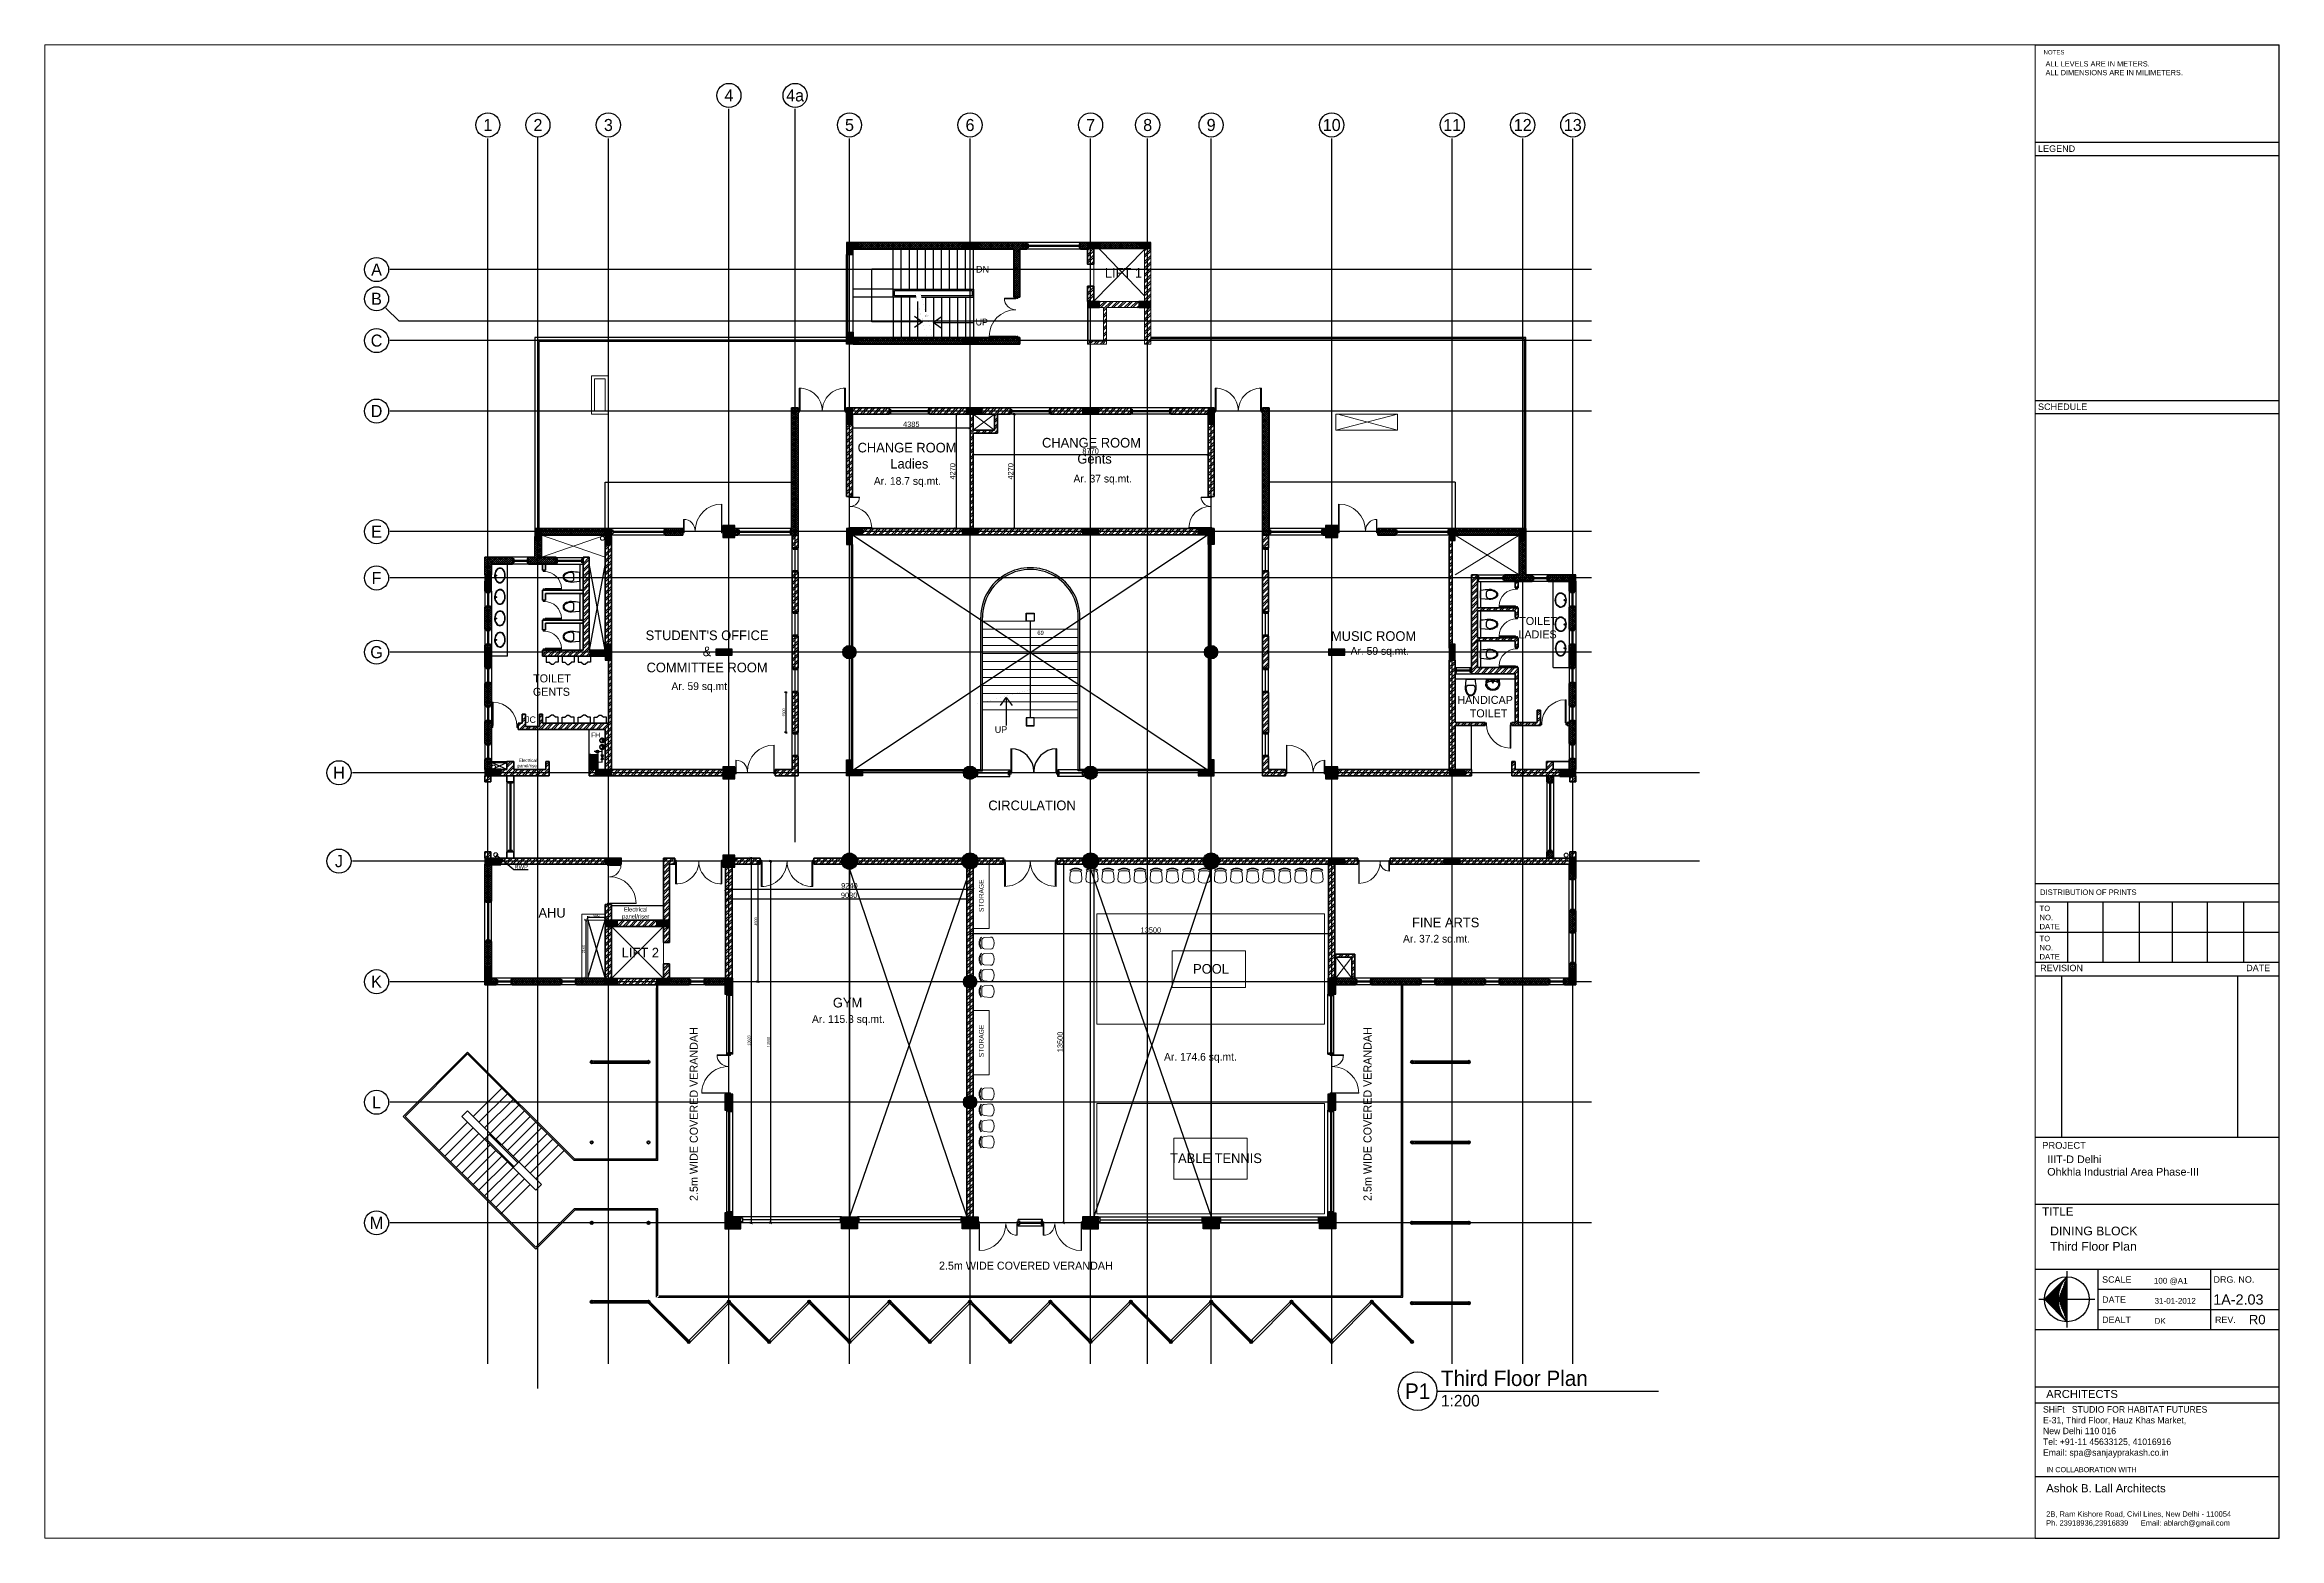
# Paper-space layout '1A - 2.03)' of a CAD drawing. Header units: millimetres. Extents: x 1761 to 2595, y 20 to 578.
# The model-space entities are those that its viewports show. They can reach past a viewport. Long polylines and large blocks are cut down to what shows.
import ezdxf
from ezdxf.enums import TextEntityAlignment as Align

# ---------------------------------------------------------------- set-up
doc = ezdxf.new("R2010")
doc.units = ezdxf.units.MM
doc.header["$MEASUREMENT"] = 0
for name, pattern in [('ACAD_ISO03W100', [30, 12, -18]), ('ACAD_ISO04W100', [30, 24, -3, 0, -3]), ('ACAD_ISO10W100', [18, 12, -3, 0, -3]), ('CENTER2', [28.575, 19.05, -3.175, 3.175, -3.175]), ('DASHED2', [0.375, 0.25, -0.125]), ('HIDDEN', [0.375, 0.25, -0.125]), ('Overhead', [3.96875, 2.38125, -1.5875])]:
    doc.linetypes.add(name, pattern=pattern)
for name, color, linetype in [('A-Anno Tags', 6, 'Continuous'), ('A-Elevation', 4, 'Continuous'), ('A-Railing', 4, 'Continuous'), ('A-Sanitory', 181, 'Continuous'), ('A-Steps', 3, 'Continuous'), ('A-Wall Patt', 8, 'Continuous'), ('A-Window', 4, 'Continuous'), ('Anno_Frames', 7, 'Continuous'), ('Anno_Labels', 7, 'Continuous'), ('AREA', 7, 'Continuous'), ('FIRE', 5, 'Continuous'), ('S-Conc Patt', 9, 'Continuous'), ('SHADING COLUMNS', 210, 'Continuous'), ('text', 252, 'Continuous')]:
    doc.layers.add(name, color=color, linetype=linetype)
doc.layers.add('A-Anno-Grid Lines', color=7, linetype='Continuous', true_color=0xbbc3bd)
for name, color, linetype, lineweight in [('A-BEAM-1-8', 8, 'HIDDEN', 9), ('A-Detail Lines', 241, 'Continuous', 25), ('A-DETL-LLIN', 3, 'Continuous', 9), ('A-Door', 4, 'Continuous', 9), ('A-DOOR-1-2', 3, 'Continuous', 5), ('A-SECT-MBND', 5, 'Overhead', 9), ('A-Wall Sec', 1, 'Continuous', 20), ('A-WIN', 5, 'Continuous', 25), ('Ann_TitleBlock 2', 5, 'Continuous', 25), ('Anno_Tittleblock', 5, 'Continuous', 13), ('fire-main', 10, 'ACAD_ISO04W100', 5), ('frntr', 42, 'Continuous', 13), ('PLUMBING', 3, 'ACAD_ISO10W100', 18), ('S-Concrete', 40, 'Continuous', 25), ('SHADE SCREEN', 171, 'Continuous', 15), ('STAIR', 3, 'Continuous', 9), ('SWING LINES', 131, 'ACAD_ISO03W100', 9)]:
    doc.layers.add(name, color=color, linetype=linetype, lineweight=lineweight)
doc.layers.add('I-Furniture', color=7, linetype='Continuous', lineweight=20, true_color=0xb35900)
doc.styles.get("Standard").update_dxf_attribs({"font": ''})
doc.styles.add('TITLE', font='swissel.ttf', dxfattribs={"height": 4.3})
doc.styles.get('Standard').set_extended_font_data('Gill Sans MT')
doc.dimstyles.new('IIITD_WD_M @ 100', dxfattribs={"dimscale": 100, "dimtxt": 1, "dimasz": 1, "dimexe": 0.5, "dimexo": 0.25, "dimgap": 0.3, "dimtad": 1, "dimdec": 0, "dimrnd": 1, "dimzin": 0, "dimdsep": 46, "dimtxsty": 'Standard', "dimblk": 'ARCHTICK', "dimcen": 0.2, "dimdle": 0.3, "dimclrd": 256, "dimclre": 256, "dimclrt": 256, "dimadec": 0, "dimazin": 0, "dimtfac": 1, "dimtdec": 0, "dimtofl": 0, "dimtmove": 0, "dimatfit": 0, "dimfxl": 0.5, "dimfxlon": 1, "dimtolj": 1, "dimtzin": 0, "dimlwd": -1, "dimlwe": -1, "dimarcsym": 0})
doc.dimstyles.new('ISO-25', dxfattribs={"dimtxt": 2.5, "dimasz": 200, "dimexe": 1.25, "dimexo": 0.625, "dimtad": 1, "dimdec": 0, "dimtxsty": 'Standard', "dimcen": 2.5, "dimadec": 0, "dimazin": 0, "dimtfac": 1, "dimtdec": 0, "dimtmove": 0, "dimatfit": 3, "dimfxl": 1, "dimarcsym": 0})
doc.dimstyles.get("Standard").update_dxf_attribs({"dimtxt": 0.18, "dimasz": 0.18, "dimexe": 0.18, "dimexo": 0.0625, "dimgap": 0.09, "dimtad": 0, "dimtih": 1, "dimtoh": 1, "dimdec": 4, "dimzin": 0, "dimdsep": 46, "dimtxsty": 'Standard', "dimcen": 0.09, "dimadec": 0, "dimazin": 0, "dimtfac": 1, "dimtdec": 4, "dimtofl": 0, "dimtmove": 0, "dimatfit": 3, "dimfxl": 1, "dimtolj": 1, "dimtzin": 0, "dimarcsym": 0})
pattern_1 = [(45, (-148488.96, 75084.49), (-119.32427, 119.32427), []), (45, (-148409.4, 75084.49), (-119.32427, 119.32427), [])]
pattern_2 = [(45, (-144981.34, 78999.21), (-119.32427, 119.32427), []), (45, (-144901.8, 78999.21), (-119.32427, 119.32427), [])]
pattern_3 = [(45, (-144981.344, 78999.214), (-39.7747564, 39.7747564), []), (135, (-144981.344, 78999.214), (-39.7747564, -39.7747564), [])]
pattern_4 = [(45, (326709.85, 24759.73), (-39.77476, 39.77476), []), (135, (326709.85, 24759.73), (-39.77476, -39.77476), [])]

psp = doc.layouts.new('1A - 2.03)')

msp = doc.modelspace()

# ---------------------------------------------------------------- texts
at = {"layer": 'A-Anno Tags'}
for s, insert, char_height, attachment_point in [('{\\fCentury Gothic|b0|i0|c0|p34;DN}', (345049.7, 43542.3), 250, 1), ('{\\fCentury Gothic|b0|i0|c0|p34;UP}', (345031.8, 41569.6), 250, 1), ('FH', (330849.5, 26033), 180, 5), ('{\\fCentury Gothic|b0|i0|c0|p34;UP}', (345748.4, 26361.3), 250, 1)]:
    msp.add_mtext(s, dxfattribs=dict(at, insert=insert, char_height=char_height, attachment_point=attachment_point))
for s, insert, char_height, attachment_point, rotation in [('{\\fCentury Gothic|b0|i0|c0|p34;69}', (347457.8, 29845.1), 157.5, 5, 0), ('{\\fArial|b0|i0|c0|p34;JC}', (328417.3, 26726.4), 240, 2, 359.963612)]:
    msp.add_mtext(s, dxfattribs=dict(at, insert=insert, char_height=char_height, attachment_point=attachment_point, rotation=rotation))
at = {"layer": 'A-Detail Lines', "insert": (345748.4, 26361.3), "char_height": 250, "attachment_point": 1}
msp.add_mtext('{\\fCentury Gothic|b0|i0|c0|p34;UP}', dxfattribs=at)
at = {"layer": 'AREA', "char_height": 288, "width": 6203.897, "attachment_point": 1}
for s, insert in [('{\\fCentury Gothic|b0|i0|c0|p34;Ar. 18.7 sq.mt.}', (341235, 35659.1)), ('{\\fCentury Gothic|b0|i0|c0|p34;Ar. 37 sq.mt.}', (348686.4, 35747.3)), ('{\\fCentury Gothic|b0|i0|c0|p34;Ar. 59 sq.mt.}', (359030.3, 29314.3)), ('{\\fCentury Gothic|b0|i0|c0|p34;Ar. 59 sq.mt.}', (333678.1, 27999)), ('{\\fCentury Gothic|b0|i0|c0|p34;Ar. 37.2 sq.mt.}', (360987.1, 18573.2)), ('{\\fCentury Gothic|b0|i0|c0|p34;Ar. 115.3 sq.mt.}', (338924.3, 15574.9)), ('{\\fCentury Gothic|b0|i0|c0|p34;Ar. 174.6 sq.mt.}', (352065.4, 14164.4))]:
    msp.add_mtext(s, dxfattribs=dict(at, insert=insert))
at = {"layer": 'PLUMBING', "attachment_point": 5, "rotation": 0}
for s, insert, char_height in [('{\\fCentury Gothic|b0|i0|c0|p34;Electrical  \\Ppanel/riser}', (328319.2, 24968.5), 120), ('{\\fCentury Gothic|b0|i0|c0|p34;RWP}', (328069.8, 21109.7), 157.5), ('{\\fCentury Gothic|b0|i0|c0|p34;Electrical \\Ppanel/riser}', (332344.4, 19368.8), 157.5)]:
    msp.add_mtext(s, dxfattribs=dict(at, insert=insert, char_height=char_height))
at = {"layer": 'text', "width": 7754.871, "attachment_point": 1}
for s, insert, char_height in [('{\\fCentury Gothic|b0|i0|c0|p34;LIFT 1}', (349856.2, 43461.5), 360), ('\\pi3269.2;{\\fCentury Gothic|b0|i0|c0|p34;TOILET \\P\\pi3239.6;LADIES}', (362056.8, 30438.9), 300), ('\\pi3269.2;{\\fCentury Gothic|b0|i0|c0|p34;TOILET \\P\\pi3261.3;GENTS}', (325246.6, 28296), 300), ('\\pi2805.1;{\\fCentury Gothic|b0|i0|c0|p34;HANDICAP\\P\\pi3269.2;TOILET }', (360210.2, 27492.4), 300), ('\\pi3385.2;{\\fCentury Gothic|b0|i0|c0|p34;AHU}', (325329.2, 19576.9), 360), ('{\\fCentury Gothic|b0|i0|c0|p34;LIFT 2} ', (331822.6, 18089.1), 360)]:
    msp.add_mtext(s, dxfattribs=dict(at, insert=insert, char_height=char_height))
at = {"layer": 'text'}
for s, insert, char_height, attachment_point in [('\\pi-1959;{\\fCentury Gothic|b0|i0|c0|p34;CHANGE ROOM\\P\\pi-735.91;Ladies}', (342586, 36939.8), 360, 1), ('\\pi-1959;{\\fCentury Gothic|b0|i0|c0|p34;CHANGE ROOM\\P\\pi-774.7; Gents}', (349471.4, 37122.6), 360, 1), ("{\\fCentury Gothic|b0|i0|c0|p34;STUDENT'S OFFICE\\P&\\PCOMMITTEE ROOM}", (335008.3, 29151.3), 360, 5), ('{\\fCentury Gothic|b0|i0|c0|p34;MUSIC ROOM}', (358297, 29905.9), 360, 1), ('{\\fCentury Gothic|b0|i0|c0|p34;CIRCULATION}', (345507.5, 23586), 360, 1), ('{\\fCentury Gothic|b0|i0|c0|p34;FINE ARTS}', (361322, 19215.2), 360, 1), ('{\\fCentury Gothic|b0|i0|c0|p34;POOL}', (353151.8, 17118.5), 360, 7), ('{\\fCentury Gothic|b0|i0|c0|p34;GYM}', (339704.4, 16222.3), 360, 1), ('{\\fCentury Gothic|b0|i0|c0|p34;TABLE TENNIS}', (352295.7, 10414.7), 360, 1), ('{\\fCentury Gothic|b0|i0|c0|p34;2.5m WIDE COVERED VERANDAH}', (343665, 6374.3), 300, 1)]:
    msp.add_mtext(s, dxfattribs=dict(at, insert=insert, char_height=char_height, attachment_point=attachment_point))
at = {"layer": 'text', "attachment_point": 1, "rotation": 90}
for s, insert, char_height in [('{\\fCentury Gothic|b0|i0|c0|p34;STORAGE}', (345156.5, 19425.2), 180), ('{\\fCentury Gothic|b0|i0|c0|p34;2.5m WIDE COVERED VERANDAH}', (334362.6, 8639.5), 300), ('{\\fCentury Gothic|b0|i0|c0|p34;STORAGE}', (345156.5, 14003.9), 180), ('{\\fCentury Gothic|b0|i0|c0|p34;2.5m WIDE COVERED VERANDAH}', (359512, 8639.5), 300)]:
    msp.add_mtext(s, dxfattribs=dict(at, insert=insert, char_height=char_height))

# ---------------------------------------------------------------- blocks, each defined once
blk = doc.blocks.new('IIITD WD A1- L Format')
at = {"layer": 'A-Wall Patt'}
h = blk.add_hatch(dxfattribs=at)
h.set_pattern_fill('ANSI37', color=256, scale=3.12893, style=0)
h.set_pattern_definition([(45, (778.53346, 85.467), (-0.276561, 0.276561), []), (135, (778.53346, 85.467), (-0.276561, -0.276561), [])])
edge = h.paths.add_edge_path()
edge.add_ellipse((797.15, 85.47), major_axis=(13.19, 0), ratio=0.999632, start_angle=138.45414, end_angle=180, ccw=False)
edge.add_line((787.28, 94.21), (778.53, 85.47))
edge.add_line((778.53, 85.47), (787.28, 76.72))
edge.add_ellipse((797.15, 85.47), major_axis=(13.19, 0), ratio=0.999632, start_angle=180, end_angle=221.54586, ccw=False)
for p, q in [((775, 573.91), (870, 573.91)), ((870, -7.57), (870, 573.91)), ((775, 535.91), (870, 535.91)), ((775, 530.75), (870, 530.75)), ((775, 435.42), (870, 435.42)), ((870, 430.26), (775, 430.26)), ((775, 247.33), (870, 247.33)), ((775, 240.19), (870, 240.19)), ((787.59, 240.19), (787.59, 216.69)), ((801.33, 240.19), (801.33, 216.69)), ((815.48, 240.19), (815.48, 216.69)), ((828.23, 240.19), (828.23, 216.69)), ((841.98, 240.19), (841.98, 216.69)), ((856.12, 240.19), (856.12, 216.69)), ((775, 228.44), (870, 228.44)), ((775, 216.69), (870, 216.69)), ((775, 216.69), (840.13, 216.69)), ((775, 211.47), (870, 211.47)), ((785.25, 211.47), (785.25, 148.57)), ((853.73, 211.47), (853.73, 148.57)), ((775, 148.57), (870, 148.57)), ((775, 122.55), (870, 122.55)), ((775, 97.24), (870, 97.24)), ((775, 97.24), (870, 97.24)), ((787.28, 96.4), (787.28, 74.53)), ((799.51, 73.74), (799.51, 97.24)), ((843.37, 73.74), (843.37, 97.24)), ((787.28, 94.21), (778.53, 85.47)), ((799.51, 89.41), (843.37, 89.41)), ((776.34, 85.47), (778.53, 85.47)), ((778.53, 85.47), (787.28, 76.72)), ((783.96, 85.47), (798.22, 85.47)), ((799.51, 81.57), (843.37, 81.57)), ((843.37, 81.57), (870, 81.57)), ((775, 73.74), (846.02, 73.74)), ((775, 73.74), (870, 73.74)), ((775, 51.39), (870, 51.39)), ((775, 45.13), (870, 45.13)), ((775, 16.54), (870, 16.54)), ((775, -7.57), (870, -7.57))]:
    blk.add_line(p, q)
at = {"extrusion": (0, 0, -1)}
for centre, major_axis, start_param, end_param in [((787.28, 85.47), (8.75, 0), -1.570796, 4.712389), ((797.15, 85.47), (13.19, 0), 2.416481, 3.866705)]:
    blk.add_ellipse(centre, major_axis=major_axis, ratio=0.999632, start_param=start_param, end_param=end_param, dxfattribs=at)
at = {"layer": 'Anno_Tittleblock', "color": 5}
blk.add_lwpolyline([(0, -7.57), (775, -7.57), (775, 573.91), (0, 573.91)], close=True, dxfattribs=at)
at = {"style": 'TITLE'}
for s, height, p in [('PROJECT', 2.611, (777.68, 144.09)), ('TITLE', 3.207, (777.68, 118.06))]:
    blk.add_text(s, height=height, dxfattribs=at).set_placement(p)
at = {"attachment_point": 1}
for s, insert, char_height in [('{\\fSwis721 LtEx BT|b0|i0|c0|p34;NOTES}', (778.23, 571.81), 1.6859), ('{\\fSwis721 LtEx BT|b0|i0|c0|p34;LEGEND}', (776.07, 534.7), 2.5175), ('{\\fSwis721 LtEx BT|b0|i0|c0|p34;SCHEDULE }', (776.07, 434.22), 2.5175), ('{\\fSwis721 LtEx BT|b0|i0|c0|p34;DISTRIBUTION OF PRINTS}', (776.85, 245.02), 2.1241), ('{\\fSwis721 LtEx BT|b0|i0|c0|p34;TO\\PNO.\\PDATE}', (776.65, 238.73), 2.1241), ('{\\fSwis721 LtEx BT|b0|i0|c0|p34;TO\\PNO.\\PDATE}', (776.65, 226.98), 2.1241), ('{\\fSwis721 LtEx BT|b0|i0|c0|p34;REVISION}', (776.9, 215.71), 2.4923), ('{\\fSwis721 LtEx BT|b0|i0|c0|p34;DATE}', (857.14, 215.71), 2.4923), ('{\\fSwis721 LtEx BT|b0|i0|c0|p34;SCALE}', (801.02, 94.43), 2.4923), ('{\\fSwis721 LtEx BT|b0|i0|c0|p34;DRG. NO.}', (844.38, 94.43), 2.5), ('{\\fSwis721 LtEx BT|b0|i0|c0|p34;DATE}', (801.02, 86.6), 2.4923), ('{\\fSwis721 LtEx BT|b0|i0|c0|p34;DEALT}', (801.02, 78.77), 2.4923), ('{\\fSwis721 LtEx BT|b0|i0|c0|p34;REV.}', (844.95, 78.77), 2.4923), ('{\\fSwis721 LtEx BT|b0|i0|c0|p34;\\H1.5645x;ARCHITECTS}', (779.24, 50.18), 2), ('{\\fSwis721 LtEx BT|b0|i0|c0|p34;IN COLLABORATION WITH\\P\\P\\H1.586x;Ashok B. Lall Architects\\P\\P\\H0.6584x;2B, Ram Kishore Road, Civil Lines, New Delhi - 110054\\PPh. 23918936,23916839      Email: ablarch@gmail.com}', (779.24, 20.18), 2)]:
    blk.add_mtext(s, dxfattribs=dict(at, insert=insert, char_height=char_height))
at = {"insert": (779, 567.48), "char_height": 2.05, "width": 64.2608, "attachment_point": 1, "style": 'TITLE'}
blk.add_mtext('{\\fSwis721 Ex BT|b0|i0|c0|p34;ALL LEVELS ARE IN METERS.\\PALL DIMENSIONS ARE IN MILIMETERS.}', dxfattribs=at)
at = {"insert": (778, 43.88), "char_height": 2.5175, "width": 67.1487, "attachment_point": 1}
blk.add_mtext('SHiFt   STUDIO FOR HABITAT FUTURES\\PE-31, Third Floor, Hauz Khas Market, \\PNew Delhi 110 016\\PTel: +91-11 45633125, 41016916\\PEmail: spa@sanjayprakash.co.in\\P', dxfattribs=at)
at = {"style": 'TITLE'}
for tag, p, height in [('PROJECT NAME 1', (779.17, 137.4), 2.98), ('PROJECT NAME 2', (779.17, 132.23), 2.98), ('PROJECT_NAME_3', (779.17, 127.37), 2.98), ('1:100@A1', (818.06, 91.92), 2.25), ('A-2.03', (844.81, 84.28), 4), ('03.05.11', (821.96, 84.64), 2.25), ('AC', (827.5, 76.14), 2.25), ('A', (858.85, 75.94), 3.66)]:
    blk.add_attdef(tag, p, '', height=height, dxfattribs=at)
for p in [(780.3, 113.01), (780.3, 106.37)]:
    blk.add_attdef('FIRST FLOOR PLAN', text='', height=3.39, dxfattribs=at).set_placement(p, align=Align.TOP_LEFT)
blk = doc.blocks.new('P100')
at = {"layer": 'fire-main', "ltscale": 50}
h = blk.add_hatch(dxfattribs=at)
h.set_pattern_fill('ANSI31', color=0, scale=25, style=0)
h.set_pattern_definition([(45, (-367567.82, -846255.0262), (-2.209708691, 2.209708691), [])])
h.paths.add_polyline_path([(75, 0, -1), (0, 0, 1), (-75, 0, 1)])
at = {"layer": 'FIRE', "color": 2}
blk.add_arc((37.5, 0), 37.5, 180, 0, dxfattribs=at)
at = {"layer": 'fire-main', "color": 2, "ltscale": 50}
for radius in [93.8, 75]:
    blk.add_circle((0, 0), radius, dxfattribs=at)
blk.add_arc((-37.5, 0), 37.5, 0, 180, dxfattribs=at)
blk = doc.blocks.new('SDF')
at = {"layer": 'FIRE', "color": 2}
for p, q in [((7533, 13328), (7532, 13231)), ((7532, 13231), (7697, 13327)), ((7533, 13328), (7697, 13230)), ((7697, 13327), (7697, 13230))]:
    blk.add_line(p, q, dxfattribs=at)
blk = doc.blocks.new('basin2')
for points in [[(278, -206, 0.12976), (261, -133, 0.106426), (201, -63, 0.084431), (116, -18, 0.073534), (7, 0, 0.073534), (-102, -14, 0.084431), (-188, -55, 0.106426), (-251, -122, 0.12976), (-272, -195, 0.12976), (-254, -269, 0.106426), (-194, -339, 0.084431), (-109, -383, 0.073534), (-1, -402, 0.073534), (108, -388, 0.084431), (195, -347, 0.106426), (258, -279, 0.12976)], [(263, -201, 0.119977), (247, -140, 0.106426), (192, -75, 0.084431), (111, -33, 0.073534), (7, -15, 0.073534), (-97, -28, 0.084431), (-180, -67, 0.106426), (-238, -130, 0.12976), (-257, -196, 0.009633), (-257, -201, 0.119977), (-240, -262, 0.106426), (-185, -327, 0.084431), (-104, -369, 0.073534), (0, -387, 0.073534), (104, -373, 0.084431), (187, -334, 0.106426), (245, -272, 0.12976), (263, -206, 0.009633)]]:
    blk.add_lwpolyline(points, format="xyb", close=True)
for radius in [17.8, 12.2]:
    blk.add_circle((-4, -64), radius)
blk = doc.blocks.new('wc-wh')
at = {"color": 0, "linetype": 'ByBlock'}
for points in [[(315, 195), (22, 165, 0.384412), (0, 140), (0, -140, 0.383904), (22, -165, 0.001434), (314, -195, 0.140641), (560, -125, 0.259738), (630, 0, 0.259738), (560, 125, 0.139471)], [(225, 65), (225, -65, 0.422961), (328, -165, 0.13189), (544, -100, 0.259738), (600, 0, 0.259738), (544, 100, 0.13189), (328, 165, 0.422961)]]:
    blk.add_lwpolyline(points, format="xyb", close=True, dxfattribs=at)
blk.add_arc((316, -170), 25, 264.2811, 270.16002, dxfattribs=at)
blk = doc.blocks.new('Round Bar - 3_-44-4 First Floor Lvl')
at = {"layer": 'A-WIN'}
for p, q in [((-1035, -37), (-1035, 25)), ((1026, 38), (-1023, 38)), ((1026, 38), (-1023, 38)), ((1027, 38), (1026, 38)), ((1027, 38), (1026, 38)), ((1064, 38), (1038, 38)), ((1064, 38), (1038, 38)), ((1064, 38), (1064, -3)), ((-1027, -38), (-1026, -38)), ((-1027, -38), (-1026, -38)), ((-1026, -38), (1023, -38)), ((-1026, -38), (1023, -38))]:
    blk.add_line(p, q, dxfattribs=at)
blk = doc.blocks.new('Round Bar - 3_-159-4 First Floor Lvl')
at = {"layer": 'A-WIN'}
for p, q in [((-1051, -27), (-1051, 38)), ((-1038, 38), (-1051, 38)), ((-1038, 38), (-1051, 38)), ((-1026, 38), (-1027, 38)), ((-1026, 38), (-1027, 38)), ((1023, 38), (-1026, 38)), ((1023, 38), (-1026, 38)), ((1057, 1), (1057, -38)), ((-1023, -38), (1026, -38)), ((-1023, -38), (1026, -38)), ((1026, -38), (1027, -38)), ((1026, -38), (1027, -38)), ((1038, -38), (1057, -38)), ((1038, -38), (1057, -38))]:
    blk.add_line(p, q, dxfattribs=at)
blk = doc.blocks.new('Round Bar - 3_-160-4 First Floor Lvl')
at = {"layer": 'A-WIN'}
for p, q in [((-1051, -27), (-1051, 38)), ((-1038, 38), (-1051, 38)), ((-1038, 38), (-1051, 38)), ((-1026, 38), (-1027, 38)), ((-1026, 38), (-1027, 38)), ((1026, 38), (-1026, 38)), ((1026, 38), (-1026, 38)), ((1028, 38), (1026, 38)), ((1028, 38), (1026, 38)), ((1057, 38), (1038, 38)), ((1057, 38), (1038, 38)), ((1057, -38), (1057, 38)), ((-1023, -38), (1026, -38)), ((-1023, -38), (1026, -38)), ((1026, -38), (1027, -38)), ((1026, -38), (1027, -38)), ((1038, -38), (1057, -38)), ((1038, -38), (1057, -38))]:
    blk.add_line(p, q, dxfattribs=at)
blk = doc.blocks.new('Round Bar - 3_-172-4 First Floor Lvl')
at = {"layer": 'A-WIN'}
for p, q in [((-1051, -24), (-1051, 38)), ((-1038, 38), (-1051, 38)), ((-1038, 38), (-1051, 38)), ((-1025, 38), (-1026, 38)), ((-1025, 38), (-1026, 38)), ((1023, 38), (-1025, 38)), ((1023, 38), (-1025, 38)), ((1057, 1), (1057, -38)), ((-1045, -38), (-1038, -38)), ((-1045, -38), (-1038, -38)), ((-1027, -38), (-1026, -38)), ((-1027, -38), (-1026, -38)), ((-1026, -38), (1026, -38)), ((-1026, -38), (1026, -38)), ((1026, -38), (1027, -38)), ((1026, -38), (1027, -38)), ((1038, -38), (1057, -38)), ((1038, -38), (1057, -38))]:
    blk.add_line(p, q, dxfattribs=at)
blk = doc.blocks.new('Round Bar - 3_-171-4 First Floor Lvl')
at = {"layer": 'A-WIN'}
for p, q in [((-1051, 38), (-1051, -38)), ((-1038, 38), (-1051, 38)), ((-1038, 38), (-1051, 38)), ((-1026, 38), (-1027, 38)), ((-1026, 38), (-1027, 38)), ((1026, 38), (-1026, 38)), ((1026, 38), (-1026, 38)), ((1028, 38), (1026, 38)), ((1028, 38), (1026, 38)), ((1057, 38), (1038, 38)), ((1057, 38), (1038, 38)), ((1057, -38), (1057, 38)), ((-1051, -38), (-1038, -38)), ((-1051, -38), (-1038, -38)), ((-1028, -38), (-1026, -38)), ((-1028, -38), (-1026, -38)), ((-1026, -38), (1026, -38)), ((-1026, -38), (1026, -38)), ((1026, -38), (1027, -38)), ((1026, -38), (1027, -38)), ((1038, -38), (1057, -38)), ((1038, -38), (1057, -38))]:
    blk.add_line(p, q, dxfattribs=at)
blk = doc.blocks.new('Round Bar - 3_-170-4 First Floor Lvl')
at = {"layer": 'A-WIN'}
for p, q in [((-1051, 38), (-1051, -38)), ((-1038, 38), (-1051, 38)), ((-1038, 38), (-1051, 38)), ((-1026, 38), (-1028, 38)), ((-1026, 38), (-1028, 38)), ((1026, 38), (-1026, 38)), ((1026, 38), (-1026, 38)), ((1027, 38), (1026, 38)), ((1027, 38), (1026, 38)), ((1057, 38), (1038, 38)), ((1057, 38), (1038, 38)), ((1057, -38), (1057, 38)), ((-1051, -38), (-1038, -38)), ((-1051, -38), (-1038, -38)), ((-1027, -38), (-1026, -38)), ((-1027, -38), (-1026, -38)), ((-1026, -38), (1026, -38)), ((-1026, -38), (1026, -38)), ((1026, -38), (1028, -38)), ((1026, -38), (1028, -38)), ((1038, -38), (1057, -38)), ((1038, -38), (1057, -38))]:
    blk.add_line(p, q, dxfattribs=at)
blk = doc.blocks.new('Round Bar - 3_-167-4 First Floor Lvl')
at = {"layer": 'A-WIN'}
for p, q in [((-1051, -38), (-1051, 24)), ((-1038, 38), (-1044, 38)), ((-1038, 38), (-1044, 38)), ((1026, 38), (-1026, 38)), ((-1026, 38), (-1026, 38)), ((-1026, 38), (-1026, 38)), ((-1026, 38), (-1026, 38)), ((1026, 38), (-1026, 38)), ((-1026, 38), (-1026, 38)), ((1027, 38), (1026, 38)), ((1027, 38), (1026, 38)), ((1057, 38), (1038, 38)), ((1057, 38), (1038, 38)), ((1057, -38), (1057, 38)), ((-1051, -38), (-1038, -38)), ((-1051, -38), (-1038, -38)), ((-1026, -38), (-1026, -38)), ((-1026, -38), (-1026, -38)), ((-1026, -38), (1026, -38)), ((-1026, -38), (1026, -38)), ((-1026, -38), (-1026, -38)), ((-1026, -38), (-1026, -38)), ((1026, -38), (1028, -38)), ((1026, -38), (1028, -38)), ((1038, -38), (1057, -38)), ((1038, -38), (1057, -38))]:
    blk.add_line(p, q, dxfattribs=at)
blk = doc.blocks.new('basin9')
for points in [[(-3, -412, 0.340881), (255, -229, 0.074195), (255, -226), (242, 0), (-242, 0), (-255, -223, 0.082611), (-253, -232, 0.330812), (-3, -412)], [(0, -382, 0.391482), (225, -169, 0.252869), (166, -89, 0.087242), (0, -63, 0.079484), (-166, -89, 0.2542), (-224, -169, 0.39026), (0, -382)], [(-218, -50, -0.907437), (-215, -46), (-191, -65, -0.907437), (-194, -69)], [(-208, -42, -0.907437), (-205, -38), (-181, -57, -0.907437), (-185, -61)], [(-199, -34, -0.907437), (-196, -30), (-172, -49, -0.907437), (-175, -53)], [(199, -34, 0.907437), (196, -30), (172, -49, 0.907437), (175, -53)], [(208, -42, 0.907437), (205, -38), (181, -57, 0.907437), (185, -61)], [(218, -50, 0.907437), (215, -46), (191, -65, 0.907437), (194, -69)]]:
    blk.add_lwpolyline(points, format="xyb", close=True)
for points in [[(-151, -84), (-157, -75, -0.183787), (-158, -68, 0.126662), (-159, -62), (-167, -36, 0.35453), (-179, -25), (-222, -25, 0.414214), (-232, -35), (-243, -231, 0.329849), (-2, -402, 0.338736), (245, -227, 0.075632), (245, -224), (232, -35, 0.414214), (222, -25), (179, -25, 0.35453), (167, -36), (159, -62, 0.126662), (158, -68, -0.183787), (157, -75), (151, -84)], [(-157, -86), (-159, -84, 0.220542), (-166, -79), (-222, -71, -0.361119), (-234, -60)], [(157, -86), (159, -84, -0.220542), (166, -79), (222, -71, 0.358803), (234, -59, 0.358803)]]:
    blk.add_lwpolyline(points, format="xyb")
for centre, radius in [((-60, -40), 10.1), ((0, -122), 19.6), ((0, -122), 15.3), ((0, -31), 10.1), ((58, -38), 10.1)]:
    blk.add_circle(centre, radius)
blk = doc.blocks.new('urinal1')
for p, q in [((0, 228.6), (228.6, 228.6)), ((0, 228.6), (0, -228.6)), ((228.6, 228.6), (228.6, 127)), ((304.8, 25.4), (228.6, 127)), ((304.8, -38.1), (304.8, 25.4)), ((0, -228.6), (228.6, -228.6)), ((228.6, -127), (304.8, -38.1)), ((228.6, -228.6), (228.6, -127))]:
    blk.add_line(p, q)
blk = doc.blocks.new('Grid Head')
blk.add_circle((0, 0), 3)
at = {"layer": 'Anno_Labels'}
blk.add_attdef('GRID_NAME', text='', height=3, dxfattribs=at).set_placement((0, 0), align=Align.MIDDLE_CENTER)
blk = doc.blocks.new('grd din')
at = {"layer": 'A-Anno-Grid Lines', "linetype": 'CENTER2', "ltscale": 50}
for p, q in [((484314, 133526), (484314, 180371)), ((486784, 152996), (486784, 180371)), ((475314, 133526), (475314, 179267)), ((477184, 132609), (477184, 179317)), ((479814, 133526), (479814, 179267)), ((488814, 133526), (488814, 179267)), ((493314, 133526), (493314, 179267)), ((497814, 133526), (497814, 179267)), ((499944, 133526), (499944, 179267)), ((502314, 133526), (502314, 179267)), ((506814, 133526), (506814, 179267)), ((511314, 133526), (511314, 179267)), ((513944, 133526), (513944, 179267)), ((515814, 133526), (515814, 179267)), ((516514, 174369), (471659, 174369)), ((471512, 172927), (472000, 172439)), ((516514, 172439), (472000, 172439)), ((516514, 171719), (471659, 171719)), ((516514, 169089), (471659, 169089)), ((516514, 164589), (471659, 164589)), ((516514, 162859), (471659, 162859)), ((516514, 160089), (471659, 160089)), ((520545, 155589), (470258, 155589)), ((520545, 152289), (470258, 152289)), ((516514, 147789), (471659, 147789)), ((516514, 143289), (471659, 143289)), ((516514, 138789), (471659, 138789))]:
    blk.add_line(p, q, dxfattribs=at)
at = {"layer": 'Anno_Frames'}
ref = blk.add_blockref('Grid Head', (484314, 180871), dxfattribs=dict(at, xscale=150, yscale=150, zscale=150))
ref.add_attrib('GRID_NAME', '4', dxfattribs={"layer": '0', "height": 450}).set_placement((484314, 180871), align=Align.MIDDLE_CENTER)
ref = blk.add_blockref('Grid Head', (486784, 180871), dxfattribs=dict(at, xscale=150, yscale=150, zscale=150))
ref.add_attrib('GRID_NAME', '4a', dxfattribs={"layer": '0', "height": 450}).set_placement((486784, 180871), align=Align.MIDDLE_CENTER)
ref = blk.add_blockref('Grid Head', (475314, 179767), dxfattribs=dict(at, xscale=150, yscale=150, zscale=150))
ref.add_attrib('GRID_NAME', '1', dxfattribs={"layer": '0', "height": 450}).set_placement((475314, 179767), align=Align.MIDDLE_CENTER)
ref = blk.add_blockref('Grid Head', (477184, 179767), dxfattribs=dict(at, xscale=150, yscale=150, zscale=150))
ref.add_attrib('GRID_NAME', '2', dxfattribs={"layer": '0', "height": 450}).set_placement((477184, 179767), align=Align.MIDDLE_CENTER)
ref = blk.add_blockref('Grid Head', (479814, 179767), dxfattribs=dict(at, xscale=150, yscale=150, zscale=150))
ref.add_attrib('GRID_NAME', '3', dxfattribs={"layer": '0', "height": 450}).set_placement((479814, 179767), align=Align.MIDDLE_CENTER)
ref = blk.add_blockref('Grid Head', (488814, 179767), dxfattribs=dict(at, xscale=150, yscale=150, zscale=150))
ref.add_attrib('GRID_NAME', '5', dxfattribs={"layer": '0', "height": 450}).set_placement((488814, 179767), align=Align.MIDDLE_CENTER)
ref = blk.add_blockref('Grid Head', (493314, 179767), dxfattribs=dict(at, xscale=150, yscale=150, zscale=150))
ref.add_attrib('GRID_NAME', '6', dxfattribs={"layer": '0', "height": 450}).set_placement((493314, 179767), align=Align.MIDDLE_CENTER)
ref = blk.add_blockref('Grid Head', (497814, 179767), dxfattribs=dict(at, xscale=150, yscale=150, zscale=150))
ref.add_attrib('GRID_NAME', '7', dxfattribs={"layer": '0', "height": 450}).set_placement((497814, 179767), align=Align.MIDDLE_CENTER)
ref = blk.add_blockref('Grid Head', (499944, 179767), dxfattribs=dict(at, xscale=150, yscale=150, zscale=150))
ref.add_attrib('GRID_NAME', '8', dxfattribs={"layer": '0', "height": 450}).set_placement((499944, 179767), align=Align.MIDDLE_CENTER)
ref = blk.add_blockref('Grid Head', (502314, 179767), dxfattribs=dict(at, xscale=150, yscale=150, zscale=150))
ref.add_attrib('GRID_NAME', '9', dxfattribs={"layer": '0', "height": 450}).set_placement((502314, 179767), align=Align.MIDDLE_CENTER)
ref = blk.add_blockref('Grid Head', (506814, 179767), dxfattribs=dict(at, xscale=150, yscale=150, zscale=150))
ref.add_attrib('GRID_NAME', '10', dxfattribs={"layer": '0', "height": 450}).set_placement((506814, 179767), align=Align.MIDDLE_CENTER)
ref = blk.add_blockref('Grid Head', (511314, 179767), dxfattribs=dict(at, xscale=150, yscale=150, zscale=150))
ref.add_attrib('GRID_NAME', '11', dxfattribs={"layer": '0', "height": 450}).set_placement((511314, 179767), align=Align.MIDDLE_CENTER)
ref = blk.add_blockref('Grid Head', (513944, 179767), dxfattribs=dict(at, xscale=150, yscale=150, zscale=150))
ref.add_attrib('GRID_NAME', '12', dxfattribs={"layer": '0', "height": 450}).set_placement((513944, 179767), align=Align.MIDDLE_CENTER)
ref = blk.add_blockref('Grid Head', (515814, 179767), dxfattribs=dict(at, xscale=150, yscale=150, zscale=150))
ref.add_attrib('GRID_NAME', '13', dxfattribs={"layer": '0', "height": 450}).set_placement((515814, 179767), align=Align.MIDDLE_CENTER)
ref = blk.add_blockref('Grid Head', (471159, 174369), dxfattribs=dict(at, xscale=150, yscale=150, zscale=150))
ref.add_attrib('GRID_NAME', 'A', dxfattribs={"layer": '0', "height": 450}).set_placement((471159, 174369), align=Align.MIDDLE_CENTER)
ref = blk.add_blockref('Grid Head', (471159, 173280), dxfattribs=dict(at, xscale=150, yscale=150, zscale=150))
ref.add_attrib('GRID_NAME', 'B', dxfattribs={"layer": '0', "height": 450}).set_placement((471159, 173280), align=Align.MIDDLE_CENTER)
ref = blk.add_blockref('Grid Head', (471159, 171719), dxfattribs=dict(at, xscale=150, yscale=150, zscale=150))
ref.add_attrib('GRID_NAME', 'C', dxfattribs={"layer": '0', "height": 450}).set_placement((471159, 171719), align=Align.MIDDLE_CENTER)
ref = blk.add_blockref('Grid Head', (471159, 169089), dxfattribs=dict(at, xscale=150, yscale=150, zscale=150))
ref.add_attrib('GRID_NAME', 'D', dxfattribs={"layer": '0', "height": 450}).set_placement((471159, 169089), align=Align.MIDDLE_CENTER)
ref = blk.add_blockref('Grid Head', (471159, 164589), dxfattribs=dict(at, xscale=150, yscale=150, zscale=150))
ref.add_attrib('GRID_NAME', 'E', dxfattribs={"layer": '0', "height": 450}).set_placement((471159, 164589), align=Align.MIDDLE_CENTER)
ref = blk.add_blockref('Grid Head', (471159, 162859), dxfattribs=dict(at, xscale=150, yscale=150, zscale=150))
ref.add_attrib('GRID_NAME', 'F', dxfattribs={"layer": '0', "height": 450}).set_placement((471159, 162859), align=Align.MIDDLE_CENTER)
ref = blk.add_blockref('Grid Head', (471159, 160089), dxfattribs=dict(at, xscale=150, yscale=150, zscale=150))
ref.add_attrib('GRID_NAME', 'G', dxfattribs={"layer": '0', "height": 450}).set_placement((471159, 160089), align=Align.MIDDLE_CENTER)
ref = blk.add_blockref('Grid Head', (469758, 155589), dxfattribs=dict(at, xscale=150, yscale=150, zscale=150))
ref.add_attrib('GRID_NAME', 'H', dxfattribs={"layer": '0', "height": 450}).set_placement((469758, 155589), align=Align.MIDDLE_CENTER)
ref = blk.add_blockref('Grid Head', (469758, 152289), dxfattribs=dict(at, xscale=150, yscale=150, zscale=150))
ref.add_attrib('GRID_NAME', 'J', dxfattribs={"layer": '0', "height": 450}).set_placement((469758, 152289), align=Align.MIDDLE_CENTER)
ref = blk.add_blockref('Grid Head', (471159, 147789), dxfattribs=dict(at, xscale=150, yscale=150, zscale=150))
ref.add_attrib('GRID_NAME', 'K', dxfattribs={"layer": '0', "height": 450}).set_placement((471159, 147789), align=Align.MIDDLE_CENTER)
ref = blk.add_blockref('Grid Head', (471159, 143289), dxfattribs=dict(at, xscale=150, yscale=150, zscale=150))
ref.add_attrib('GRID_NAME', 'L', dxfattribs={"layer": '0', "height": 450}).set_placement((471159, 143289), align=Align.MIDDLE_CENTER)
ref = blk.add_blockref('Grid Head', (471159, 138789), dxfattribs=dict(at, xscale=150, yscale=150, zscale=150))
ref.add_attrib('GRID_NAME', 'M', dxfattribs={"layer": '0', "height": 450}).set_placement((471159, 138789), align=Align.MIDDLE_CENTER)
blk = doc.blocks.new('Big Door Garbage')
at = {"layer": 'A-Door', "color": 5, "lineweight": 18}
for p, q in [((-12550, 128778), (-12500, 128778)), ((-12550, 128703), (-12550, 128778)), ((-12550, 128703), (-12515, 128703)), ((-12515, 128738), (-12500, 128738)), ((-12515, 128703), (-12515, 128738)), ((-12515, 128703), (-12515, 128273)), ((-12499, 128703), (-12515, 128703)), ((-12500, 128778), (-12500, 128738)), ((-12499, 128703), (-12499, 128273)), ((-11101, 128703), (-11101, 127703)), ((-11101, 128703), (-11085, 128703)), ((-11100, 128778), (-11100, 128738)), ((-11050, 128778), (-11100, 128778)), ((-11085, 128738), (-11100, 128738)), ((-11085, 128703), (-11085, 128738)), ((-11050, 128703), (-11085, 128703)), ((-11085, 128703), (-11085, 127703)), ((-11050, 128703), (-11050, 128778))]:
    blk.add_line(p, q, dxfattribs=at)
at = {"layer": 'A-Door', "lineweight": 18}
for centre, radius, start, end in [((-12515, 128703), 430, 270, 0), ((-11085, 128703), 1000, 180, 270)]:
    blk.add_arc(centre, radius, start, end, dxfattribs=at)
blk = doc.blocks.new('dw2')
at = {"layer": 'A-Window'}
blk.add_line((484439, 147324), (484189, 147324), dxfattribs=at)
at = {"layer": 'A-Window', "color": 2, "lineweight": 30}
blk.add_line((484324, 145139), (484324, 147274), dxfattribs=at)
at = {"layer": 'A-Window'}
for points in [[(484439, 145089), (484209, 145089), (484209, 147324)], [(484399, 147324), (484399, 147274), (484249, 147274), (484249, 147324)], [(484439, 145089), (484439, 147324)], [(484399, 145089), (484399, 145139), (484249, 145139), (484249, 145089)]]:
    blk.add_lwpolyline(points, dxfattribs=at)
at = {"layer": 'A-Detail Lines', "rotation": 270}
blk.add_blockref('Big Door Garbage', (355573, 132539), dxfattribs=at)
blk = doc.blocks.new('w8')
at = {"layer": 'A-Window', "color": 2, "lineweight": 30}
blk.add_line((484324, 139289), (484324, 142939), dxfattribs=at)
at = {"layer": 'A-Window'}
for points in [[(484209, 139239), (484209, 142989)], [(484399, 142989), (484399, 142939), (484249, 142939), (484249, 142989)], [(484439, 139239), (484439, 142989)], [(484399, 139239), (484399, 139289), (484249, 139289), (484249, 139239)]]:
    blk.add_lwpolyline(points, dxfattribs=at)
blk = doc.blocks.new('w4')
at = {"layer": 'A-Window', "color": 2, "lineweight": 30}
blk.add_line((484324, 147974), (484324, 151774), dxfattribs=at)
at = {"layer": 'A-Window'}
for points in [[(484209, 147924), (484209, 151824)], [(484399, 151824), (484399, 151774), (484249, 151774), (484249, 151824)], [(484439, 147924), (484439, 151824)], [(484399, 147924), (484399, 147974), (484249, 147974), (484249, 147924)]]:
    blk.add_lwpolyline(points, dxfattribs=at)
blk = doc.blocks.new('dw1')
at = {"layer": 'A-Window'}
for p, q in [((495114, 138664), (495114, 138914)), ((496014, 138664), (496014, 138914))]:
    blk.add_line(p, q, dxfattribs=at)
at = {"layer": 'A-Window', "color": 2, "lineweight": 60}
blk.add_line((495964, 138789), (495164, 138789), dxfattribs=at)
at = {"layer": 'A-Window'}
for points in [[(496014, 138914), (495114, 138914)], [(495114, 138864), (495164, 138864), (495164, 138714), (495114, 138714)], [(496014, 138664), (495114, 138664)], [(496014, 138864), (495964, 138864), (495964, 138714), (496014, 138714)]]:
    blk.add_lwpolyline(points, dxfattribs=at)
at = {"layer": 'A-Detail Lines', "xscale": -1}
blk.add_blockref('Big Door Garbage', (482564, 10049), dxfattribs=at)
at = {"layer": 'A-Detail Lines'}
blk.add_blockref('Big Door Garbage', (508564, 10049), dxfattribs=at)
blk = doc.blocks.new('din v1')
at = {"layer": 'A-Window', "color": 2, "lineweight": 60}
blk.add_line((474051, 158052), (474051, 157552), dxfattribs=at)
at = {"layer": 'A-Window'}
for points in [[(473926, 158102), (473926, 157502)], [(473976, 158102), (473976, 158052), (474126, 158052), (474126, 158102)], [(474176, 158102), (474176, 157502)], [(473976, 157502), (473976, 157552), (474126, 157552), (474126, 157502)]]:
    blk.add_lwpolyline(points, dxfattribs=at)
blk = doc.blocks.new('din w1')
at = {"layer": 'A-Window', "color": 2, "lineweight": 60}
blk.add_line((476279, 163779), (476779, 163779), dxfattribs=at)
at = {"layer": 'A-Window'}
for points in [[(476229, 163904), (476829, 163904)], [(476229, 163704), (476279, 163704), (476279, 163854), (476229, 163854)], [(476229, 163654), (476829, 163654)], [(476829, 163704), (476779, 163704), (476779, 163854), (476829, 163854)]]:
    blk.add_lwpolyline(points, dxfattribs=at)
blk = doc.blocks.new('din w3')
at = {"layer": 'A-Window', "color": 2, "lineweight": 60}
blk.add_line((477594, 164984), (477594, 166384), dxfattribs=at)
at = {"layer": 'A-Window'}
for points in [[(477469, 164934), (477469, 166434)], [(477669, 166434), (477669, 166384), (477519, 166384), (477519, 166434)], [(477719, 164934), (477719, 166434)], [(477669, 164934), (477669, 164984), (477519, 164984), (477519, 164934)]]:
    blk.add_lwpolyline(points, dxfattribs=at)
blk = doc.blocks.new('din w4')
at = {"layer": 'A-Window', "color": 2, "lineweight": 60}
blk.add_line((516605, 148504), (516605, 149604), dxfattribs=at)
at = {"layer": 'A-Window'}
for points in [[(516480, 148454), (516480, 149654)], [(516680, 149654), (516680, 149604), (516530, 149604), (516530, 149654)], [(516730, 148454), (516730, 149654)], [(516680, 148454), (516680, 148504), (516530, 148504), (516530, 148454)]]:
    blk.add_lwpolyline(points, dxfattribs=at)
blk = doc.blocks.new('DDD6')
at = {"layer": 'A-Door', "color": 5, "lineweight": 18}
for p, q in [((461523, 90652), (461523, 91556)), ((461558, 90652), (461558, 91556)), ((463410, 90652), (463410, 91556)), ((463445, 90652), (463445, 91556)), ((461484, 90652), (461523, 90652)), ((461484, 90652), (461484, 90569)), ((461484, 90569), (461539, 90569)), ((461523, 90652), (461523, 90613)), ((461558, 90652), (461523, 90652)), ((461523, 90613), (461539, 90613)), ((461539, 90569), (461539, 90613)), ((463410, 90652), (463445, 90652)), ((463445, 90613), (463428, 90613)), ((463428, 90569), (463428, 90613)), ((463484, 90569), (463428, 90569)), ((463445, 90652), (463445, 90613)), ((463484, 90652), (463445, 90652)), ((463484, 90652), (463484, 90569))]:
    blk.add_line(p, q, dxfattribs=at)
at = {"layer": 'A-Door', "lineweight": 18}
for centre, start, end in [((461540, 90613), 359.98408, 91.30641), ((463427, 90613), 88.92728, 180.01592)]:
    blk.add_arc(centre, 943, start, end, dxfattribs=at)
blk = doc.blocks.new('din v2')
at = {"layer": 'A-Window', "color": 2, "lineweight": 60}
blk.add_line((477919, 162849), (478819, 162849), dxfattribs=at)
at = {"layer": 'A-Window'}
for points in [[(477869, 162974), (478869, 162974)], [(477869, 162774), (477919, 162774), (477919, 162924), (477869, 162924)], [(477869, 162724), (478869, 162724)], [(478869, 162774), (478819, 162774), (478819, 162924), (478869, 162924)]]:
    blk.add_lwpolyline(points, dxfattribs=at)
blk = doc.blocks.new('ABL_Door_S - 750 x 2100-5-3 Second Floor Lvl')
at = {"layer": 'A-Door', "color": 5, "lineweight": 18}
for p, q in [((-375, 38), (-325, 38)), ((-375, -38), (-375, 38)), ((-325, 38), (-325, -3)), ((325, 38), (325, -3)), ((375, 38), (325, 38)), ((375, -38), (375, 38)), ((-375, -38), (-340, -38)), ((-340, -3), (-325, -3)), ((-340, -38), (-340, -3)), ((-340, -38), (-340, -652)), ((-305, -38), (-340, -38)), ((-305, -38), (-305, -652)), ((340, -3), (325, -3)), ((340, -38), (340, -3)), ((375, -38), (340, -38))]:
    blk.add_line(p, q, dxfattribs=at)
blk.add_lwpolyline([(-340, -652), (-305, -652)], dxfattribs=at)
at = {"layer": 'A-Door', "lineweight": 18}
blk.add_arc((-325, -3), 650, 271.76323, 0, dxfattribs=at)
blk = doc.blocks.new('ABL_Door_S - 1000 x 2100-11-3 Second Floor Lvl')
at = {"layer": 'A-Door', "color": 5}
for p, q in [((-500, 38), (-450, 38)), ((-500, -38), (-500, 38)), ((-450, 38), (-450, -3)), ((450, 38), (450, -3)), ((500, 38), (450, 38)), ((500, -38), (500, 38)), ((-500, -38), (-465, -38)), ((-465, -3), (-450, -3)), ((-465, -38), (-465, -3)), ((-430, -38), (-465, -38)), ((465, -3), (450, -3)), ((465, -38), (465, -3)), ((500, -38), (465, -38))]:
    blk.add_line(p, q, dxfattribs=at)
at = {"layer": 'A-Door', "color": 5, "lineweight": 18}
for p, q in [((-465, -38), (-465, -902)), ((-430, -38), (-430, -902)), ((-430, -902), (-465, -902))]:
    blk.add_line(p, q, dxfattribs=at)
at = {"layer": 'A-Door'}
blk.add_arc((-450, -3), 900, 271.27334, 0, dxfattribs=at)
blk = doc.blocks.new('din d7')
at = {"layer": 'A-Door', "color": 5, "lineweight": 18}
for p, q in [((486934, 174520), (486934, 175332)), ((486969, 174518), (486969, 175332)), ((488629, 174518), (488629, 175332)), ((488664, 174518), (488664, 175332)), ((486899, 174518), (486934, 174518)), ((486899, 174518), (486899, 174443)), ((486899, 174443), (486949, 174443)), ((486934, 174518), (486934, 174483)), ((486969, 174518), (486934, 174518)), ((486934, 174483), (486949, 174483)), ((486949, 174443), (486949, 174483)), ((488629, 174518), (488664, 174518)), ((488664, 174483), (488649, 174483)), ((488649, 174443), (488649, 174483)), ((488699, 174443), (488649, 174443)), ((488664, 174518), (488664, 174483)), ((488699, 174518), (488664, 174518)), ((488699, 174518), (488699, 174443))]:
    blk.add_line(p, q, dxfattribs=at)
at = {"layer": 'A-Door', "lineweight": 18}
for centre, start, end in [((486950, 174483), 359.98408, 91.07272), ((488648, 174483), 88.92728, 180.01592)]:
    blk.add_arc(centre, 849, start, end, dxfattribs=at)
blk = doc.blocks.new('din w6')
at = {"layer": 'A-Window', "color": 2, "lineweight": 30}
blk.add_line((50, 125), (850, 125), dxfattribs=at)
at = {"layer": 'A-Window'}
for points in [[(0, 240), (900, 240)], [(0, 200), (50, 200), (50, 50), (0, 50)], [(0, 10), (900, 10)], [(900, 200), (850, 200), (850, 50), (900, 50)]]:
    blk.add_lwpolyline(points, dxfattribs=at)
blk = doc.blocks.new('win 2000 wide')
at = {"layer": 'A-Window', "color": 2, "lineweight": 60}
blk.add_line((499331, 105347), (497431, 105347), dxfattribs=at)
at = {"layer": 'A-Window'}
for points in [[(499381, 105472), (497381, 105472)], [(497381, 105422), (497431, 105422), (497431, 105272), (497381, 105272)], [(499381, 105222), (497381, 105222)], [(499381, 105422), (499331, 105422), (499331, 105272), (499381, 105272)]]:
    blk.add_lwpolyline(points, dxfattribs=at)
blk = doc.blocks.new('ttrttrgt')
at = {"layer": 'A-Window', "color": 2, "lineweight": 30}
blk.add_line((503296, 136159), (503296, 139884), dxfattribs=at)
at = {"layer": 'A-Window'}
for points in [[(503181, 136109), (503181, 139934)], [(503221, 139934), (503221, 139884), (503371, 139884), (503371, 139934)], [(503411, 136109), (503411, 139934)], [(503221, 136109), (503221, 136159), (503371, 136159), (503371, 136109)]]:
    blk.add_lwpolyline(points, dxfattribs=at)
blk = doc.blocks.new('Pipe-Column - Pipe3-1_2STD-50-2 GL')
at = {"layer": 'S-Concrete', "lineweight": 35}
for radius, start, end in [(50.8, 0, 180), (45.1, 0, 180), (45.1, 180, 0), (50.8, 180, 360)]:
    blk.add_arc((0, 0), radius, start, end, dxfattribs=at)
blk = doc.blocks.new('Pipe-Column - Pipe3-1_2STD-48-2 GL')
at = {"layer": 'S-Concrete', "lineweight": 35}
for radius, start, end in [(50.8, 0, 180), (50.8, 180, 360), (45.1, 360, 180), (45.1, 180, 360)]:
    blk.add_arc((0, 0), radius, start, end, dxfattribs=at)
blk = doc.blocks.new('Pipe-Column - Pipe3-1_2STD-49-2 GL')
at = {"layer": 'S-Concrete', "lineweight": 35}
for radius, start, end in [(50.8, 0, 180), (50.8, 180, 360), (45.1, 360, 180), (45.1, 180, 360)]:
    blk.add_arc((0, 0), radius, start, end, dxfattribs=at)
blk = doc.blocks.new('TRGHT4')
at = {"layer": 'SHADING COLUMNS'}
for name, p, rotation in [('Pipe-Column - Pipe3-1_2STD-48-2 GL', (397060, -137137), 135.0000000004137), ('Pipe-Column - Pipe3-1_2STD-48-2 GL', (399181, -137137), 135.0000000004137), ('Pipe-Column - Pipe3-1_2STD-50-2 GL', (427680, -137137), 44.9999999995862), ('Pipe-Column - Pipe3-1_2STD-50-2 GL', (429801, -137137), 44.9999999995862), ('Pipe-Column - Pipe3-1_2STD-48-2 GL', (397060, -140137), 135.0000000004137), ('Pipe-Column - Pipe3-1_2STD-48-2 GL', (399181, -140137), 135.0000000004137), ('Pipe-Column - Pipe3-1_2STD-50-2 GL', (427680, -140137), 44.9999999995862), ('Pipe-Column - Pipe3-1_2STD-50-2 GL', (429801, -140137), 44.9999999995862), ('Pipe-Column - Pipe3-1_2STD-48-2 GL', (397060, -143137), 135.0000000004137), ('Pipe-Column - Pipe3-1_2STD-48-2 GL', (399181, -143137), 135.0000000004137), ('Pipe-Column - Pipe3-1_2STD-50-2 GL', (427680, -143137), 44.9999999995862), ('Pipe-Column - Pipe3-1_2STD-50-2 GL', (429801, -143137), 44.9999999995862), ('Pipe-Column - Pipe3-1_2STD-48-2 GL', (397060, -146087), 135.0000000004137), ('Pipe-Column - Pipe3-1_2STD-49-2 GL', (399181, -146087), 135.0000000004137), ('Pipe-Column - Pipe3-1_2STD-50-2 GL', (427680, -146137), 44.9999999995862), ('Pipe-Column - Pipe3-1_2STD-50-2 GL', (429801, -146137), 44.9999999995862)]:
    blk.add_blockref(name, p, dxfattribs=dict(at, rotation=rotation))
for p in [(402181, -146087), (405181, -146087), (408181, -146087), (411181, -146087), (414181, -146087), (417181, -146087), (420181, -146087), (423181, -146087), (426181, -146087), (400681, -147587), (403681, -147587), (406681, -147587), (409681, -147587), (412681, -147587), (415681, -147587), (418681, -147587), (421681, -147587), (424681, -147587), (427681, -147587)]:
    blk.add_blockref('Pipe-Column - Pipe3-1_2STD-50-2 GL', p, dxfattribs=at)
blk = doc.blocks.new('View Tag')
blk.add_circle((0, 0), 3)
at = {"layer": 'Anno_Labels'}
blk.add_attdef('VIEW_TYPE', text='', height=2.4, dxfattribs=at).set_placement((0, 0), align=Align.MIDDLE_CENTER)
for tag, height, p in [('VIEW_NAME', 2.4, (3.64, 2)), ('VIEW_SCALE', 1.8, (3.64, -1.48))]:
    blk.add_attdef(tag, text='', height=height, dxfattribs=at).set_placement(p, align=Align.MIDDLE_LEFT)
blk = doc.blocks.new('chair1')
at = {"layer": 'I-Furniture'}
for p, q in [((-320, 228), (-84, 207)), ((1, 115), (1, -115)), ((16, 201), (42, 219)), ((-320, -228), (-84, -207)), ((16, -201), (42, -219))]:
    blk.add_line(p, q, dxfattribs=at)
for centre, radius, start, end in [((-108, 0), 351, 148.40697, 211.59303), ((-328, 135), 92.9, 85.03026, 148.40697), ((-92, 115), 92.9, 0, 85.03026), ((-278, 0), 356, 325.61966, 34.38034), ((-278, 0), 387, 325.61966, 34.38034), ((-328, -135), 92.9, 211.59303, 274.96974), ((-92, -115), 92.9, 274.96974, 0)]:
    blk.add_arc(centre, radius, start, end, dxfattribs=at)
blk = doc.blocks.new('_ArchTick')
at = {"color": 0, "linetype": 'ByBlock', "const_width": 0.15}
blk.add_lwpolyline([(-0.5, -0.5), (0.5, 0.5)], dxfattribs=at)
blk = doc.blocks.new('*D82')
at = {"layer": 'text', "transparency": 16777216}
for p, q in [((331240, 19219), (330530, 19219)), ((330560, 19145), (330560, 19269)), ((331210, 19145), (331210, 19269))]:
    blk.add_line(p, q, dxfattribs=at)
at = {"layer": 'text', "transparency": 16777216, "xscale": 100, "yscale": 100, "zscale": 100, "rotation": 180}
blk.add_blockref('_ArchTick', (330560, 19219), dxfattribs=at)
at = {"layer": 'text', "transparency": 16777216, "xscale": 100, "yscale": 100, "zscale": 100}
blk.add_blockref('_ArchTick', (331210, 19219), dxfattribs=at)
at = {"layer": 'text', "transparency": 16777216, "insert": (330885, 19300), "char_height": 100, "attachment_point": 5}
blk.add_mtext('\\A1;650', dxfattribs=at)
blk = doc.blocks.new('*D83')
at = {"layer": 'text', "transparency": 16777216}
for p, q in [((330535, 19120), (330428, 19120)), ((330478, 19150), (330478, 16930)), ((330535, 16960), (330428, 16960))]:
    blk.add_line(p, q, dxfattribs=at)
at = {"layer": 'text', "transparency": 16777216, "xscale": 100, "yscale": 100, "zscale": 100}
for p, rotation in [((330478, 19120), 90), ((330478, 16960), 270)]:
    blk.add_blockref('_ArchTick', p, dxfattribs=dict(at, rotation=rotation))
at = {"layer": 'text', "transparency": 16777216, "insert": (330398, 18040), "char_height": 100, "attachment_point": 5, "rotation": 90}
blk.add_mtext('\\A1;2160', dxfattribs=at)
blk = doc.blocks.new('*D144')
at = {"layer": 'A-Detail Lines', "transparency": 16777216}
for p, q in [((336858, 21325), (336958, 21325)), ((336908, 21355), (336908, 16795)), ((336858, 16825), (336958, 16825))]:
    blk.add_line(p, q, dxfattribs=at)
at = {"layer": 'A-Detail Lines', "transparency": 16777216, "xscale": 100, "yscale": 100, "zscale": 100}
for p, rotation in [((336908, 21325), 90), ((336908, 16825), 270)]:
    blk.add_blockref('_ArchTick', p, dxfattribs=dict(at, rotation=rotation))
at = {"layer": 'A-Detail Lines', "transparency": 16777216, "insert": (336828, 19075), "char_height": 100, "attachment_point": 5, "rotation": 90}
blk.add_mtext('\\A1;4500', dxfattribs=at)
blk = doc.blocks.new('*D145')
at = {"layer": 'A-Detail Lines', "transparency": 16777216}
for p, q in [((335765, 19918), (344855, 19918)), ((335795, 19968), (335795, 19868)), ((344825, 19968), (344825, 19868))]:
    blk.add_line(p, q, dxfattribs=at)
at = {"layer": 'A-Detail Lines', "transparency": 16777216, "xscale": 100, "yscale": 100, "zscale": 100, "rotation": 180}
blk.add_blockref('_ArchTick', (335795, 19918), dxfattribs=at)
at = {"layer": 'A-Detail Lines', "transparency": 16777216, "xscale": 100, "yscale": 100, "zscale": 100}
blk.add_blockref('_ArchTick', (344825, 19918), dxfattribs=at)
at = {"layer": 'A-Detail Lines', "transparency": 16777216, "insert": (340310, 20048), "char_height": 200, "attachment_point": 5}
blk.add_mtext('\\A1;9030', dxfattribs=at)
blk = doc.blocks.new('*D146')
at = {"layer": 'A-Detail Lines', "transparency": 16777216}
for p, q in [((337332, 21325), (337432, 21325)), ((337382, 21355), (337382, 7795)), ((337332, 7825), (337432, 7825))]:
    blk.add_line(p, q, dxfattribs=at)
at = {"layer": 'A-Detail Lines', "transparency": 16777216, "xscale": 100, "yscale": 100, "zscale": 100}
for p, rotation in [((337382, 21325), 90), ((337382, 7825), 270)]:
    blk.add_blockref('_ArchTick', p, dxfattribs=dict(at, rotation=rotation))
at = {"layer": 'A-Detail Lines', "transparency": 16777216, "insert": (337302, 14575), "char_height": 100, "attachment_point": 5, "rotation": 90}
blk.add_mtext('\\A1;13500', dxfattribs=at)
blk = doc.blocks.new('*D380')
at = {"layer": 'A-Detail Lines', "transparency": 16777216}
for p, q in [((338004, 27625), (337904, 27625)), ((337954, 27655), (337954, 26095)), ((338004, 26125), (337904, 26125))]:
    blk.add_line(p, q, dxfattribs=at)
at = {"layer": 'A-Detail Lines', "transparency": 16777216, "xscale": 100, "yscale": 100, "zscale": 100}
for p, rotation in [((337954, 27625), 90), ((337954, 26125), 270)]:
    blk.add_blockref('_ArchTick', p, dxfattribs=dict(at, rotation=rotation))
at = {"layer": 'A-Detail Lines', "transparency": 16777216, "insert": (337874, 26875), "char_height": 100, "attachment_point": 5, "rotation": 90}
blk.add_mtext('\\A1;1500', dxfattribs=at)
blk = doc.blocks.new('*D423')
at = {"layer": 'A-Detail Lines', "transparency": 16777216}
for p, q in [((335670, 20274), (344970, 20274)), ((335700, 20324), (335700, 20224)), ((344940, 20324), (344940, 20224))]:
    blk.add_line(p, q, dxfattribs=at)
at = {"layer": 'A-Detail Lines', "transparency": 16777216, "xscale": 100, "yscale": 100, "zscale": 100, "rotation": 180}
blk.add_blockref('_ArchTick', (335700, 20274), dxfattribs=at)
at = {"layer": 'A-Detail Lines', "transparency": 16777216, "xscale": 100, "yscale": 100, "zscale": 100}
blk.add_blockref('_ArchTick', (344940, 20274), dxfattribs=at)
at = {"layer": 'A-Detail Lines', "transparency": 16777216, "insert": (340320, 20404), "char_height": 200, "attachment_point": 5}
blk.add_mtext('\\A1;9240', dxfattribs=at)
blk = doc.blocks.new('*D424')
at = {"layer": 'A-Detail Lines', "transparency": 16777216}
for p, q in [((336602, 21440), (336702, 21440)), ((336652, 21470), (336652, 7790)), ((336602, 7820), (336702, 7820))]:
    blk.add_line(p, q, dxfattribs=at)
at = {"layer": 'A-Detail Lines', "transparency": 16777216, "xscale": 100, "yscale": 100, "zscale": 100}
for p, rotation in [((336652, 21440), 90), ((336652, 7820), 270)]:
    blk.add_blockref('_ArchTick', p, dxfattribs=dict(at, rotation=rotation))
at = {"layer": 'A-Detail Lines', "transparency": 16777216, "insert": (336572, 14630), "char_height": 100, "attachment_point": 5, "rotation": 90}
blk.add_mtext('\\A1;13620', dxfattribs=at)
blk = doc.blocks.new('*D425')
at = {"layer": 'A-Detail Lines', "transparency": 16777216}
for p, q in [((344795, 18618), (358355, 18618)), ((344825, 18668), (344825, 18568)), ((358325, 18668), (358325, 18568))]:
    blk.add_line(p, q, dxfattribs=at)
at = {"layer": 'A-Detail Lines', "transparency": 16777216, "xscale": 100, "yscale": 100, "zscale": 100, "rotation": 180}
blk.add_blockref('_ArchTick', (344825, 18618), dxfattribs=at)
at = {"layer": 'A-Detail Lines', "transparency": 16777216, "xscale": 100, "yscale": 100, "zscale": 100}
blk.add_blockref('_ArchTick', (358325, 18618), dxfattribs=at)
at = {"layer": 'A-Detail Lines', "transparency": 16777216, "insert": (351575, 18748), "char_height": 200, "attachment_point": 5}
blk.add_mtext('\\A1;13500', dxfattribs=at)
blk = doc.blocks.new('*D426')
at = {"layer": 'A-Detail Lines', "transparency": 16777216}
for p, q in [((348369, 21325), (348269, 21325)), ((348319, 21355), (348319, 7795)), ((348369, 7825), (348269, 7825))]:
    blk.add_line(p, q, dxfattribs=at)
at = {"layer": 'A-Detail Lines', "transparency": 16777216, "xscale": 100, "yscale": 100, "zscale": 100}
for p, rotation in [((348319, 21325), 90), ((348319, 7825), 270)]:
    blk.add_blockref('_ArchTick', p, dxfattribs=dict(at, rotation=rotation))
at = {"layer": 'A-Detail Lines', "transparency": 16777216, "insert": (348189, 14575), "char_height": 200, "attachment_point": 5, "rotation": 90}
blk.add_mtext('\\A1;13500', dxfattribs=at)
blk = doc.blocks.new('*D571')
at = {"layer": 'A-Detail Lines', "transparency": 16777216}
for p, q in [((344910, 36500), (353740, 36500)), ((344940, 36550), (344940, 36450)), ((353710, 36550), (353710, 36450))]:
    blk.add_line(p, q, dxfattribs=at)
at = {"layer": 'A-Detail Lines', "transparency": 16777216, "xscale": 100, "yscale": 100, "zscale": 100, "rotation": 180}
blk.add_blockref('_ArchTick', (344940, 36500), dxfattribs=at)
at = {"layer": 'A-Detail Lines', "transparency": 16777216, "xscale": 100, "yscale": 100, "zscale": 100}
blk.add_blockref('_ArchTick', (353710, 36500), dxfattribs=at)
at = {"layer": 'A-Detail Lines', "transparency": 16777216, "insert": (349325, 36630), "char_height": 200, "attachment_point": 5}
blk.add_mtext('\\A1;8770', dxfattribs=at)
blk = doc.blocks.new('*D572')
at = {"layer": 'A-Detail Lines', "transparency": 16777216}
for p, q in [((346423, 38010), (346523, 38010)), ((346473, 38040), (346473, 33710)), ((346423, 33740), (346523, 33740))]:
    blk.add_line(p, q, dxfattribs=at)
at = {"layer": 'A-Detail Lines', "transparency": 16777216, "xscale": 100, "yscale": 100, "zscale": 100}
for p, rotation in [((346473, 38010), 90), ((346473, 33740), 270)]:
    blk.add_blockref('_ArchTick', p, dxfattribs=dict(at, rotation=rotation))
at = {"layer": 'A-Detail Lines', "transparency": 16777216, "insert": (346343, 35875), "char_height": 200, "attachment_point": 5, "rotation": 90}
blk.add_mtext('\\A1;4270', dxfattribs=at)
blk = doc.blocks.new('*D573')
at = {"layer": 'A-Detail Lines', "transparency": 16777216}
for p, q in [((340440, 37550), (340440, 37450)), ((344825, 37550), (344825, 37450)), ((340410, 37500), (344855, 37500))]:
    blk.add_line(p, q, dxfattribs=at)
at = {"layer": 'A-Detail Lines', "transparency": 16777216, "xscale": 100, "yscale": 100, "zscale": 100, "rotation": 180}
blk.add_blockref('_ArchTick', (340440, 37500), dxfattribs=at)
at = {"layer": 'A-Detail Lines', "transparency": 16777216, "xscale": 100, "yscale": 100, "zscale": 100}
blk.add_blockref('_ArchTick', (344825, 37500), dxfattribs=at)
at = {"layer": 'A-Detail Lines', "transparency": 16777216, "insert": (342632, 37630), "char_height": 200, "attachment_point": 5}
blk.add_mtext('\\A1;4385', dxfattribs=at)
blk = doc.blocks.new('*D574')
at = {"layer": 'A-Detail Lines', "transparency": 16777216}
for p, q in [((344355, 38010), (344255, 38010)), ((344305, 38040), (344305, 33710)), ((344355, 33740), (344255, 33740))]:
    blk.add_line(p, q, dxfattribs=at)
at = {"layer": 'A-Detail Lines', "transparency": 16777216, "xscale": 100, "yscale": 100, "zscale": 100}
for p, rotation in [((344305, 38010), 90), ((344305, 33740), 270)]:
    blk.add_blockref('_ArchTick', p, dxfattribs=dict(at, rotation=rotation))
at = {"layer": 'A-Detail Lines', "transparency": 16777216, "insert": (344175, 35875), "char_height": 200, "attachment_point": 5, "rotation": 90}
blk.add_mtext('\\A1;4270', dxfattribs=at)
blk = doc.blocks.new('*D675')
at = {"layer": 'A-Detail Lines'}
for p, q in [((338004, 412783), (337904, 412783)), ((337954, 412813), (337954, 411253)), ((338004, 411283), (337904, 411283)), ((490332, 36500), (499162, 36500)), ((490362, 36550), (490362, 36450)), ((499132, 36550), (499132, 36450))]:
    blk.add_line(p, q, dxfattribs=at)
at = {"layer": 'A-Detail Lines', "xscale": 100, "yscale": 100, "zscale": 100}
for p, rotation in [((337954, 412783), 90), ((337954, 411283), 270), ((490362, 36500), 180)]:
    blk.add_blockref('_ArchTick', p, dxfattribs=dict(at, rotation=rotation))
blk.add_blockref('_ArchTick', (499132, 36500), dxfattribs=at)
at = {"layer": 'A-Detail Lines', "insert": (337873, 412033), "char_height": 100, "attachment_point": 5, "rotation": 90}
blk.add_mtext('\\A1;1500', dxfattribs=at)
at = {"layer": 'A-Detail Lines', "insert": (494747, 36632), "char_height": 200, "attachment_point": 5}
blk.add_mtext('\\A1;8770', dxfattribs=at)

# ---------------------------------------------------------------- dimensions: what is measured, and where the dimension line sits
at = {"layer": 'A-Detail Lines'}
for base, p1, p2, picture, middle in [((337954, 411283.4), (338179.9, 412783.4), (338179.9, 411283.4), '*D675', (337873.1, 412033.4)), ((337954, 26124.7), (338179.9, 27624.7), (338179.9, 26124.7), '*D380', (337874, 26874.7)), ((336908.5, 16824.7), (335824.9, 21324.7), (335824.9, 16824.7), '*D144', (336827.6, 19074.7)), ((336652, 7819.7), (336049.9, 21439.7), (336274.9, 7819.7), '*D424', (336572, 14629.7))]:
    dim = msp.add_linear_dim(base=base, p1=p1, p2=p2, angle=90, dimstyle='IIITD_WD_M @ 100', dxfattribs=at)
    dim.commit()
    dim.dimension.update_dxf_attribs({"geometry": picture, "text_midpoint": middle})
for base, p1, p2, picture, middle in [((499131.9, 36500.2), (490361.9, 37063.9), (499131.9, 37408.9), '*D675', (494746.9, 36632.1)), ((344824.9, 37500.3), (340439.9, 37639.7), (344824.9, 38009.7), '*D573', (342632.4, 37630.3)), ((353709.9, 36500.2), (344939.9, 37063.9), (353709.9, 37408.9), '*D571', (349324.9, 36630.2)), ((344939.9, 20273.5), (335699.9, 21099.7), (344939.9, 21052.4), '*D423', (340319.9, 20403.5)), ((358324.9, 18617.5), (344824.9, 21029.5), (358324.9, 21029.5), '*D425', (351574.9, 18747.5))]:
    dim = msp.add_linear_dim(base=base, p1=p1, p2=p2, dimstyle='IIITD_WD_M @ 100', override={"dimtxt": 2}, dxfattribs=at)
    dim.commit()
    dim.dimension.update_dxf_attribs({"geometry": picture, "text_midpoint": middle})
for base, p1, p2, picture, middle in [((344304.6, 33739.7), (344674.9, 38009.7), (344524.9, 33739.7), '*D574', (344174.6, 35874.7)), ((346473.4, 33739.7), (346324.9, 38009.7), (345124.9, 33739.7), '*D572', (346343.4, 35874.7)), ((348319, 7824.7), (349024.9, 21324.7), (349024.9, 7824.7), '*D426', (348189, 14574.7))]:
    dim = msp.add_linear_dim(base=base, p1=p1, p2=p2, angle=90, dimstyle='IIITD_WD_M @ 100', override={"dimtxt": 2}, dxfattribs=at)
    dim.commit()
    dim.dimension.update_dxf_attribs({"geometry": picture, "text_midpoint": middle})
dim = msp.add_linear_dim(base=(344824.9, 19917.5), p1=(335794.9, 21721.5), p2=(344824.9, 21753.5), dimstyle='IIITD_WD_M @ 100', override={"dimtxt": 2}, dxfattribs=at)
dim.commit()
dim.dimension.update_dxf_attribs({"geometry": '*D145', "text_midpoint": (340309.9, 19917.5), "dimtype": 160})
dim = msp.add_linear_dim(base=(337382, 7824.7), p1=(335824.9, 21324.7), p2=(335865, 7824.7), angle=90, dimstyle='IIITD_WD_M @ 100', dxfattribs=at)
dim.commit()
dim.dimension.update_dxf_attribs({"geometry": '*D146', "text_midpoint": (337382, 14574.7), "dimtype": 160})
at = {"layer": 'text'}
dim = msp.add_linear_dim(base=(330559.9, 19218.7), p1=(331209.9, 19119.7), p2=(330559.9, 19119.7), dimstyle='IIITD_WD_M @ 100', override={"dimfxl": 2}, dxfattribs=at)
dim.commit()
dim.dimension.update_dxf_attribs({"geometry": '*D82', "text_midpoint": (330884.9, 19299.6)})
dim = msp.add_linear_dim(base=(330478.5, 16959.7), p1=(330559.9, 19119.7), p2=(330559.9, 16959.7), angle=90, dimstyle='IIITD_WD_M @ 100', override={"dimfxl": 2}, dxfattribs=at)
dim.commit()
dim.dimension.update_dxf_attribs({"geometry": '*D83', "text_midpoint": (330397.6, 18039.7)})

# ---------------------------------------------------------------- hatches: boundary and pattern name
at = {"layer": 'A-Wall Patt'}
h = msp.add_hatch(dxfattribs=at)
h.set_pattern_fill('ANSI37', color=256, scale=450, style=0)
h.set_pattern_definition([(45, (348987.847, 44261.074), (-39.77476, 39.77476), []), (135, (348987.847, 44261.074), (-39.77476, -39.77476), [])])
h.paths.add_polyline_path([(349209.9, 44419.7), (348949.9, 44419.7), (348949.9, 44169.7), (349209.9, 44169.7), (349209.9, 44189.7)])
h.paths.add_polyline_path([(351119.9, 44419.7), (349659.9, 44419.7), (349659.9, 44189.7), (351119.9, 44189.7)])
h.paths.add_polyline_path([(344524.9, 44419.7), (340659.9, 44419.7), (340659.9, 44169.7), (344524.9, 44169.7)])
h.paths.add_polyline_path([(346949.9, 44419.7), (345124.9, 44419.7), (345124.9, 44169.7), (346459.9, 44169.7), (346459.9, 42369.7), (346689.9, 42369.7), (346689.9, 44169.7), (346949.9, 44169.7)])
h.paths.add_polyline_path([(344524.9, 40869.7), (340659.9, 40869.7), (340659.9, 40619.7), (344524.9, 40619.7)])
h.paths.add_polyline_path([(346689.9, 40869.7), (345124.9, 40869.7), (345124.9, 40619.7), (346689.9, 40619.7)])
h = msp.add_hatch(dxfattribs=at)
h.set_pattern_fill('ANSI32', color=256, scale=450, angle=360, style=0)
h.set_pattern_definition([(45, (349209.85, 40619.73), (-119.324, 119.324), []), (45, (349289.4, 40619.73), (-119.324, 119.324), [])])
h.paths.add_polyline_path([(349439.9, 44189.7), (349209.9, 44189.7), (349209.9, 43606.4), (349439.9, 43606.4)])
h.paths.add_polyline_path([(349439.9, 42783.1), (349209.9, 42783.1), (349209.9, 42219.7), (349434.9, 42219.7), (349439.9, 42224.8)])
h.paths.add_polyline_path([(351119.9, 42219.7), (349659.9, 42219.7), (349659.9, 41989.7), (349809.9, 41989.7), (349809.9, 40734.7), (349209.9, 40734.7), (349209.9, 40619.7), (349924.9, 40619.7), (349924.9, 41989.7), (351119.9, 41989.7)])
h.paths.add_polyline_path([(351569.9, 44189.7), (351339.9, 44189.7), (351339.9, 42219.7), (351569.9, 42219.7)])
h.paths.add_polyline_path([(351569.9, 41989.7), (351339.9, 41989.7), (351339.9, 40619.7), (351569.9, 40619.7)])
h = msp.add_hatch(dxfattribs=at)
h.set_pattern_fill('ANSI37', color=256, scale=450, style=0)
h.set_pattern_definition([(45, (333439.85, 33489.73), (-39.77476, 39.77476), []), (135, (333439.85, 33489.73), (-39.77476, -39.77476), [])])
h.paths.add_polyline_path([(334099.9, 33739.7), (333439.9, 33739.7), (333439.9, 33489.7), (334099.9, 33489.7)])
h.paths.add_polyline_path([(336159.9, 33739.7), (336049.9, 33739.7), (336049.9, 33489.7), (336159.9, 33489.7)])
h.paths.add_polyline_path([(338409.9, 38239.7), (338159.9, 38239.7), (338159.9, 33489.7), (338409.9, 33489.7)])
h = msp.add_hatch(dxfattribs=at)
h.set_pattern_fill('ANSI32', color=256, scale=450, style=0)
h.set_pattern_definition(pattern_2)
h.paths.add_polyline_path([(340439.9, 37639.7), (340209.9, 37639.7), (340209.9, 34939.7), (340439.9, 34939.7)])
h.paths.add_polyline_path([(341807.4, 38239.7), (340439.9, 38239.7), (340439.9, 38009.7), (341807.4, 38009.7)])
h.paths.add_polyline_path([(346324.9, 38239.7), (345274.9, 38239.7), (345274.9, 38009.7), (345739.9, 38009.7), (345739.9, 37409.7), (344939.9, 37409.7), (344939.9, 38009.7), (344824.9, 38009.7), (344824.9, 33739.7), (344939.9, 33739.7), (344939.9, 37294.7), (345854.9, 37294.7), (345854.9, 38009.7), (346324.9, 38009.7)])
h.paths.add_polyline_path([(344674.9, 38239.7), (343307.4, 38239.7), (343307.4, 38009.7), (344674.9, 38009.7)])
h = msp.add_hatch(dxfattribs=at)
h.set_pattern_fill('ANSI32', color=256, scale=450, angle=360, style=0)
h.set_pattern_definition(pattern_1)
h.paths.add_polyline_path([(353709.9, 38239.7), (352324.9, 38239.7), (352324.9, 38009.7), (353709.9, 38009.7)])
h.paths.add_polyline_path([(353524.9, 33509.7), (353524.9, 33739.7), (349549.9, 33739.7), (349549.9, 33510.8), (349439.9, 33510.8), (349439.9, 33509.7)])
h.paths.add_polyline_path([(345049.9, 33510.8), (344939.9, 33510.8), (344939.9, 33509.7), (349209.9, 33509.7), (349209.9, 33510.8), (349099.9, 33510.8), (349099.9, 33739.7), (345049.9, 33739.7)])
h.paths.add_polyline_path([(340809.9, 33739.7), (340809.9, 33509.7), (344709.9, 33509.7), (344709.9, 33510.8), (344599.9, 33510.8), (344599.9, 33739.7)])
h.paths.add_polyline_path([(353939.9, 37639.7), (353709.9, 37639.7), (353709.9, 35009.7), (353939.9, 35009.7)])
h.paths.add_polyline_path([(349024.9, 38009.7), (349024.9, 38239.7), (347824.9, 38239.7), (347824.9, 38009.7)])
h.paths.add_polyline_path([(349624.9, 38239.7), (349624.9, 38009.7), (350824.9, 38009.7), (350824.9, 38239.7)])
h = msp.add_hatch(dxfattribs=at)
h.set_pattern_fill('ANSI37', color=256, scale=450, style=0)
h.set_pattern_definition(pattern_3)
h.paths.add_polyline_path([(360709.9, 33739.7), (360049.9, 33739.7), (360049.9, 33489.7), (360709.9, 33489.7)])
h.paths.add_polyline_path([(365319.9, 33739.7), (362939.9, 33739.7), (362939.9, 33489.7), (365319.9, 33489.7)])
h.paths.add_polyline_path([(367189.9, 26537.2), (367189.9, 25714.7), (367439.9, 25714.7), (367439.9, 26537.2)])
h.paths.add_polyline_path([(359214.1, 16709.7), (359214.1, 16959.7), (358474.9, 16959.7), (358474.9, 16709.7)])
h.paths.add_polyline_path([(361614.1, 16709.7), (361614.1, 16959.7), (359814.1, 16959.7), (359814.1, 16709.7)])
h.paths.add_polyline_path([(367439.9, 19474.7), (367189.9, 19474.7), (367189.9, 18689.7), (367439.9, 18689.7)])
h.paths.add_polyline_path([(367439.9, 21209.7), (367189.9, 21209.7), (367189.9, 20674.7), (367439.9, 20674.7)])
h.paths.add_polyline_path([(366609.9, 21669.7), (366359.9, 21669.7), (366359.9, 21439.7), (366609.9, 21439.7)])
h.paths.add_polyline_path([(366609.9, 24509.7), (366359.9, 24509.7), (366359.9, 24279.7), (366609.9, 24279.7)])
h.paths.add_polyline_path([(367439.9, 25114.5), (367189.9, 25114.5), (367189.9, 24739.7), (367439.9, 24739.7)])
h.paths.add_polyline_path([(367439.9, 27959.7), (367189.9, 27959.7), (367189.9, 27137.2), (367439.9, 27137.2)])
h.paths.add_polyline_path([(367439.9, 28974.7), (367189.9, 28974.7), (367189.9, 28559.7), (367439.9, 28559.7)])
h.paths.add_polyline_path([(367439.9, 29382.2), (367189.9, 29382.2), (367189.9, 29274.7), (367439.9, 29274.7)])
h.paths.add_polyline_path([(367439.9, 29982.2), (367439.9, 30804.7), (367189.9, 30804.7), (367189.9, 29982.2)])
h.paths.add_polyline_path([(367439.9, 31709.7), (367189.9, 31709.7), (367189.9, 31404.7), (367439.9, 31404.7)])
h.paths.add_polyline_path([(367189.9, 31759.7), (367189.9, 32009.7), (366409.9, 32009.7), (366409.9, 31759.7)])
h.paths.add_polyline_path([(355989.9, 33489.7), (355989.9, 38239.7), (355739.9, 38239.7), (355739.9, 33489.7)])
h.paths.add_polyline_path([(362974.9, 16939.7), (363124.9, 16939.7), (363124.9, 16709.7), (364014.1, 16709.7), (364014.1, 16959.7), (362974.9, 16959.7)])
h.paths.add_polyline_path([(362524.9, 16709.7), (362524.9, 16939.7), (362674.9, 16939.7), (362674.9, 16959.7), (362214.1, 16959.7), (362214.1, 16709.7)])
h.paths.add_polyline_path([(367209.9, 17009.7), (367209.9, 17309.7), (367439.9, 17309.7), (367439.9, 17489.7), (367189.9, 17489.7), (367189.9, 17009.7)])
h.paths.add_polyline_path([(358099.9, 33489.7), (358099.9, 33739.7), (357989.9, 33739.7), (357989.9, 33489.7)])
h.paths.add_polyline_path([(365339.9, 33289.7), (365339.9, 33439.7), (365319.9, 33439.7), (365319.9, 32009.7), (364769.9, 32009.7), (364769.9, 31759.7), (365809.9, 31759.7), (365809.9, 32009.7), (365569.9, 32009.7), (365569.9, 33289.7)])
h.paths.add_polyline_path([(367014.1, 16959.7), (367014.1, 16709.7), (367189.9, 16709.7), (367189.9, 16959.7)])
h.paths.add_polyline_path([(366414.1, 16709.7), (366414.1, 16959.7), (364614.1, 16959.7), (364614.1, 16709.7)])
h = msp.add_hatch(dxfattribs=at)
h.set_pattern_fill('ANSI37', color=256, scale=450, style=0)
h.set_pattern_definition(pattern_3)
h.paths.add_polyline_path([(331209.9, 33739.7), (328829.9, 33739.7), (328829.9, 33489.7), (331209.9, 33489.7)])
h.paths.add_polyline_path([(329379.9, 32664.7), (329377.6, 32664.7), (328829.9, 32664.7), (328829.9, 33289.7), (328579.9, 33289.7), (328579.9, 32664.7), (328339.9, 32664.7), (328339.9, 32414.7), (329379.9, 32414.7)])
h = msp.add_hatch(dxfattribs=at)
h.set_pattern_fill('ANSI32', color=256, scale=450, angle=360, style=0)
h.set_pattern_definition(pattern_1)
h.paths.add_polyline_path([(338409.9, 27624.7), (338179.9, 27624.7), (338179.9, 26124.7), (338409.9, 26124.7)])
h.paths.add_polyline_path([(338409.9, 29724.7), (338179.9, 29724.7), (338179.9, 28524.7), (338409.9, 28524.7)])
h.paths.add_polyline_path([(338409.9, 32124.7), (338179.9, 32124.7), (338179.9, 31374.7), (338179.9, 30624.7), (338409.9, 30624.7), (338409.9, 31259.7)])
h.paths.add_polyline_path([(338409.9, 33489.7), (338179.9, 33489.7), (338179.9, 33024.7), (338409.9, 33024.7)])
h.paths.add_polyline_path([(337549.9, 24739.7), (337549.9, 24509.7), (338409.9, 24509.7), (338409.9, 25224.7), (338179.9, 25224.7), (338179.9, 24739.7)])
h = msp.add_hatch(dxfattribs=at)
h.set_pattern_fill('ANSI32', color=256, scale=450, angle=360, style=0)
h.set_pattern_definition(pattern_1)
h.paths.add_polyline_path([(367439.9, 24509.7), (367324.9, 24509.7), (367324.9, 24279.7), (367439.9, 24279.7)])
h.paths.add_polyline_path([(367324.9, 24509.7), (367209.9, 24509.7), (367209.9, 24279.7), (367324.9, 24279.7)])
h.paths.add_polyline_path([(355969.9, 33489.7), (355739.9, 33489.7), (355739.9, 33024.7), (355969.9, 33024.7)])
h.paths.add_polyline_path([(355969.9, 32124.7), (355739.9, 32124.7), (355739.9, 31259.7), (355739.9, 30624.7), (355969.9, 30624.7), (355969.9, 31374.7)])
h.paths.add_polyline_path([(355969.9, 29724.7), (355739.9, 29724.7), (355739.9, 28524.7), (355969.9, 28524.7)])
h.paths.add_polyline_path([(355969.9, 27624.7), (355739.9, 27624.7), (355739.9, 26124.7), (355969.9, 26124.7)])
h.paths.add_polyline_path([(358549.9, 24739.7), (358549.9, 24509.7), (362709.9, 24509.7), (362709.9, 24739.7)])
h.paths.add_polyline_path([(356599.9, 24509.7), (356599.9, 24739.7), (355969.9, 24739.7), (355969.9, 25224.7), (355739.9, 25224.7), (355739.9, 24509.7)])
h.paths.add_polyline_path([(363309.9, 24739.7), (363309.9, 24509.7), (363539.9, 24509.7), (363539.9, 24739.7)])
h.paths.add_polyline_path([(366839.9, 24509.7), (366839.9, 24739.7), (366589.9, 24739.7), (366589.9, 25039.5), (366339.9, 25039.5), (366339.9, 24739.7), (365169.9, 24739.7), (365169.9, 25039.5), (365054.9, 25039.5), (365054.9, 24509.7)])
h = msp.add_hatch(dxfattribs=at)
h.set_pattern_fill('ANSI32', color=256, scale=450, angle=360, style=0)
h.set_pattern_definition(pattern_1)
h.paths.add_polyline_path([(362824.9, 29274.7), (362824.9, 33439.7), (362709.9, 33439.7), (362709.9, 29274.7)])
h = msp.add_hatch(dxfattribs=at)
h.set_pattern_fill('ANSI37', color=256, scale=450, style=0)
h.set_pattern_definition(pattern_3)
h.paths.add_polyline_path([(327739.9, 32664.7), (326709.9, 32664.7), (326709.9, 32009.7), (326959.9, 32009.7), (326959.9, 32414.7), (327739.9, 32414.7)])
h = msp.add_hatch(dxfattribs=at)
h.set_pattern_fill('ANSI32', color=256, scale=450, angle=360, style=0)
h.set_pattern_definition([(45, (-144981.34, 78999.21), (-119.32427, 119.32427), []), (45, (-144901.8, 78999.21), (-119.32427, 119.32427), [])])
h.paths.add_polyline_path([(330609.9, 32664.7), (330379.9, 32664.7), (330379.9, 31434.7), (330379.9, 30319.7), (330379.9, 29774), (330609.9, 29774)])
h.paths.add_polyline_path([(330609.9, 29774), (330379.9, 29774), (330379.9, 29204.7), (328864.9, 29204.7), (328864.9, 28974.7), (331209.9, 28974.7), (331209.9, 29204.7), (330609.9, 29204.7)])
h.paths.add_polyline_path([(331439.9, 29774), (331209.9, 29774), (331209.9, 29424.7), (331439.9, 29424.7)])
h.paths.add_polyline_path([(331439.9, 33139.7), (331209.9, 33139.7), (331209.9, 29774), (331439.9, 29774)])
h = msp.add_hatch(dxfattribs=at)
h.set_pattern_fill('ANSI32', color=256, scale=450, angle=360, style=0)
h.set_pattern_definition(pattern_1)
h.paths.add_polyline_path([(365284.9, 31759.7), (365169.9, 31759.7), (365169.9, 31529.7), (365284.9, 31529.7)])
h.paths.add_polyline_path([(367189.9, 26504.7), (367114.9, 26504.7), (367114.9, 26389.7), (367189.9, 26389.7)])
h.paths.add_polyline_path([(366114.9, 26954.7), (365999.9, 26954.7), (365999.9, 26504.7), (365284.9, 26504.7), (365284.9, 26389.7), (366114.9, 26389.7)])
h.paths.add_polyline_path([(365284.9, 27971.8), (365169.9, 27971.8), (365169.9, 26504.7), (365053.2, 26504.7), (365053.2, 26389.7), (365284.9, 26389.7)])
h.paths.add_polyline_path([(365284.9, 29664.7), (363769.9, 29664.7), (363769.9, 29549.7), (365169.9, 29549.7), (365169.9, 29299.7), (365284.9, 29299.7)])
h.paths.add_polyline_path([(365284.9, 30779.7), (363769.9, 30779.7), (363769.9, 30664.7), (365169.9, 30664.7), (365169.9, 30414.7), (365284.9, 30414.7)])
h.paths.add_polyline_path([(363769.9, 30779.7), (363769.9, 31894.7), (363539.9, 31894.7), (363539.9, 29124.7), (363769.9, 29124.7), (363769.9, 29664.7)])
h.paths.add_polyline_path([(363769.9, 32009.7), (363539.9, 32009.7), (363539.9, 31894.7), (363769.9, 31894.7)])
h.paths.add_polyline_path([(363539.9, 28549.7), (363539.9, 28549.7), (363539.9, 28319.7), (363539.9, 28319.7)])
edge = h.paths.add_edge_path()
edge.add_line((365284.9, 28549.7), (363769.9, 28549.7))
edge.add_line((363769.9, 28549.7), (363769.9, 28909.7))
edge.add_arc((363794.9, 28909.8), 25, 179.999969, 180.140913, ccw=False)
edge.add_line((363769.9, 28909.8), (363769.9, 29124.7))
edge.add_line((363769.9, 29124.7), (363539.9, 29124.7))
edge.add_line((363539.9, 29124.7), (363539.9, 28319.7))
edge.add_line((363539.9, 28319.7), (365169.9, 28319.7))
edge.add_line((365169.9, 28319.7), (365169.9, 27971.8))
edge.add_line((365169.9, 27971.8), (365284.9, 27971.8))
edge.add_line((365284.9, 27971.8), (365284.9, 28549.7))
h.paths.add_polyline_path([(365054.9, 28434.9), (365056, 28434.9), (365056, 28434.6), (365054.9, 28434.6)], flags=16)
h = msp.add_hatch(dxfattribs=at)
h.set_pattern_fill('ANSI37', color=256, scale=450, style=0)
h.set_pattern_definition(pattern_4)
h.paths.add_polyline_path([(326959.9, 30804.7), (326709.9, 30804.7), (326709.9, 29982.2), (326959.9, 29982.2)])
h = msp.add_hatch(dxfattribs=at)
h.set_pattern_fill('ANSI37', color=256, scale=450, style=0)
h.set_pattern_definition(pattern_4)
h.paths.add_polyline_path([(326959.9, 29382.2), (326709.9, 29382.2), (326709.9, 29274.7), (326959.9, 29274.7)])
h = msp.add_hatch(dxfattribs=at)
h.set_pattern_fill('ANSI37', color=256, scale=450, style=0)
h.set_pattern_definition(pattern_4)
h.paths.add_polyline_path([(326959.9, 28674.7), (326709.9, 28674.7), (326709.9, 28559.7), (326959.9, 28559.7)])
h = msp.add_hatch(dxfattribs=at)
h.set_pattern_fill('ANSI32', color=256, scale=450, style=0)
h.set_pattern_definition(pattern_2)
h.paths.add_polyline_path([(331439.9, 28824.7), (331324.9, 28824.7), (331324.9, 26469.7), (328864.9, 26469.7), (328864.9, 26804.7), (328749.9, 26804.7), (328749.9, 26354.7), (328224.9, 26354.7), (328224.9, 26804.7), (328109.9, 26804.7), (328109.9, 26469.7), (327959.9, 26469.7), (327959.9, 26239.7), (331209.9, 26239.7), (331209.9, 25799.1), (331439.9, 25766.6)])
h.paths.add_polyline_path([(331209.9, 25548.8), (331439.9, 25455), (331439.9, 25766.6), (331209.9, 25799.1)])
h.paths.add_polyline_path([(331209.9, 24739.7), (331439.9, 24739.7), (331439.9, 25455), (331209.9, 25548.8)])
h.paths.add_polyline_path([(328154.3, 26351.4), (328684.1, 26351.1), (328684.4, 26845.7), (328154.6, 26846)], flags=24)
h = msp.add_hatch(dxfattribs=at)
h.set_pattern_fill('ANSI32', color=256, scale=450, angle=360, style=0)
h.set_pattern_definition(pattern_1)
h.paths.add_polyline_path([(362939.9, 27971.8), (362824.9, 27971.8), (362824.9, 25813.5), (362939.9, 25829.7), (362939.9, 26389.7), (364054.9, 26389.7), (364054.9, 26504.7), (362939.9, 26504.7)])
h.paths.add_polyline_path([(362824.9, 27971.8), (362709.9, 27971.8), (362709.9, 25832.1, -0.0648261), (362714.3, 25797.8), (362824.9, 25813.5)])
h.paths.add_polyline_path([(362824.9, 25531), (362714.3, 25486, -0.0648261), (362709.9, 25451.8), (362709.9, 24739.7), (362824.9, 24739.7)])
h.paths.add_polyline_path([(362939.9, 25577.9), (362824.9, 25531), (362824.9, 24739.7), (362939.9, 24739.7)])
h.paths.add_polyline_path([(362939.9, 25829.7), (362824.9, 25813.5), (362824.9, 25531), (362939.9, 25577.9)])
h.paths.add_polyline_path([(362824.9, 25813.5), (362714.3, 25797.8, -0.0648261), (362709.9, 25763.6), (362709.9, 25520.2, -0.0648261), (362714.3, 25486), (362824.9, 25531)])
edge = h.paths.add_edge_path()
edge.add_line((362923.1, 28824.7), (362824.9, 28824.7))
edge.add_line((362824.9, 28824.7), (362824.9, 27971.8))
edge.add_line((362824.9, 27971.8), (362939.9, 27971.8))
edge.add_line((362939.9, 27971.8), (362939.9, 28766.2))
edge.add_arc((363170.1, 28863.6), 250, 188.940049, 202.933155, ccw=False)
h.paths.add_polyline_path([(362824.9, 28824.7), (362709.9, 28824.7), (362709.9, 27971.8), (362824.9, 27971.8)])
h = msp.add_hatch(dxfattribs=at)
h.set_pattern_fill('ANSI37', color=256, scale=450, style=0)
h.set_pattern_definition(pattern_4)
h.paths.add_polyline_path([(326959.9, 27959.7), (326709.9, 27959.7), (326709.9, 27137.2), (326959.9, 27137.2)])
h = msp.add_hatch(dxfattribs=at)
h.set_pattern_fill('ANSI37', color=256, scale=450, style=0)
h.set_pattern_definition(pattern_4)
h.paths.add_polyline_path([(326959.9, 26537.2), (326709.9, 26537.2), (326709.9, 25714.7), (326959.9, 25714.7)])
h = msp.add_hatch(dxfattribs=at)
h.set_pattern_fill('ANSI37', color=256, scale=450, style=0)
h.set_pattern_definition(pattern_3)
h.paths.add_polyline_path([(326959.9, 25114.5), (326709.9, 25114.5), (326709.9, 24759.7), (326959.9, 24759.7)])
h = msp.add_hatch(dxfattribs=at)
h.set_pattern_fill('ANSI32', color=256, scale=450, angle=360, style=0)
h.set_pattern_definition(pattern_1)
h.paths.add_polyline_path([(326939.9, 24509.7), (326709.9, 24509.7), (326709.9, 24279.7), (326939.9, 24279.7)])
h.paths.add_polyline_path([(329109.9, 24624.7), (328809.9, 24624.7), (328809.9, 24509.7), (328979.9, 24509.7), (329109.9, 24509.7)])
h.paths.add_polyline_path([(329109.9, 24739.7), (328809.9, 24739.7), (328809.9, 24624.7), (329109.9, 24624.7)])
h.paths.add_polyline_path([(329109.9, 25039.7), (328994.9, 25039.7), (328994.9, 24739.7), (329109.9, 24739.7)])
h.paths.add_polyline_path([(327769.9, 25039.7), (327654.9, 25039.7), (327654.9, 24739.7), (327769.9, 24739.7)])
h.paths.add_polyline_path([(328694.9, 24624.7), (328624.9, 24624.7), (328624.9, 24509.7), (328694.9, 24509.7)])
h.paths.add_polyline_path([(328809.9, 24624.7), (328694.9, 24624.7), (328694.9, 24509.7), (328809.9, 24509.7)])
h.paths.add_polyline_path([(328809.9, 24739.7), (328694.9, 24739.7), (328694.9, 24624.7), (328809.9, 24624.7)])
h.paths.add_polyline_path([(328694.9, 24739.7), (328624.9, 24739.7), (328624.9, 24624.7), (328694.9, 24624.7)])
h.paths.add_polyline_path([(327654.9, 25039.7), (327539.9, 25039.7), (327539.9, 24739.7), (327654.9, 24739.7)])
h.paths.add_polyline_path([(327309.9, 24739.7), (327309.9, 24509.7), (328624.9, 24509.7), (328624.9, 24739.7)])
h = msp.add_hatch(dxfattribs=at)
h.set_pattern_fill('ANSI32', color=256, scale=450, angle=360, style=0)
h.set_pattern_definition(pattern_1)
h.paths.add_polyline_path([(330839.9, 24509.7), (330839.9, 24739.7), (330609.9, 24739.7), (330609.9, 24509.7)])
h = msp.add_hatch(dxfattribs=at)
h.set_pattern_fill('ANSI32', color=256, scale=450, angle=360, style=0)
h.set_pattern_definition(pattern_1)
h.paths.add_polyline_path([(335599.9, 24509.7), (335599.9, 24739.7), (331439.9, 24739.7), (331439.9, 24509.7)])
h = msp.add_hatch(dxfattribs=at)
h.set_pattern_fill('ANSI32', color=256, scale=450, angle=360, style=0)
h.set_pattern_definition(pattern_1)
h.paths.add_polyline_path([(326939.9, 21669.7), (326709.9, 21669.7), (326709.9, 21439.7), (326939.9, 21439.7)])
h.paths.add_polyline_path([(327309.9, 21439.7), (327309.9, 21209.7), (331209.9, 21209.7), (331209.9, 21439.7)])
h = msp.add_hatch(dxfattribs=at)
h.set_pattern_fill('ANSI37', color=256, scale=450, style=0)
h.set_pattern_definition([(45, (326709.85, 17309.73), (-39.77476, 39.77476), []), (135, (326709.85, 17309.73), (-39.77476, -39.77476), [])])
h.paths.add_polyline_path([(326959.9, 18324.7), (326709.9, 18324.7), (326709.9, 17309.7), (326959.9, 17309.7)])
h.paths.add_polyline_path([(326959.9, 21189.7), (326709.9, 21189.7), (326709.9, 19824.7), (326959.9, 19824.7)])
h = msp.add_hatch(dxfattribs=at)
h.set_pattern_fill('ANSI32', color=256, scale=450, style=0)
h.set_pattern_definition(pattern_2)
h.paths.add_polyline_path([(333159.9, 19119.7), (331659.9, 19119.7), (331659.9, 18889.7), (333159.9, 18889.7)])
h.paths.add_polyline_path([(331439.9, 18889.7), (331209.9, 18889.7), (331209.9, 16939.7), (331439.9, 16939.7)])
h.paths.add_polyline_path([(333159.9, 16939.7), (331659.9, 16939.7), (331659.9, 16709.7), (333159.9, 16709.7)])
h.paths.add_polyline_path([(333609.9, 18889.7), (333379.9, 18889.7), (333379.9, 18289.7), (333609.9, 18289.7)])
h.paths.add_polyline_path([(331324.9, 19709.7), (331209.9, 19709.7), (331209.9, 19069.7), (331324.9, 19069.7)])
h.paths.add_polyline_path([(333609.9, 17489.7), (333379.9, 17489.7), (333379.9, 16939.7), (333609.9, 16939.7)])
h.paths.add_polyline_path([(331324.9, 19119.7), (331439.9, 19119.7), (331439.9, 19709.7), (331324.9, 19709.7)])
h.paths.add_polyline_path([(333799.9, 21324.7), (333799.9, 21439.7), (333379.9, 21439.7), (333379.9, 21324.7)])
h.paths.add_polyline_path([(333799.9, 21209.7), (333799.9, 21324.7), (333379.9, 21324.7), (333379.9, 19119.7), (333609.9, 19119.7), (333609.9, 21209.7)])
h = msp.add_hatch(dxfattribs=at)
h.set_pattern_fill('ANSI32', color=256, scale=450, style=0)
h.set_pattern_definition(pattern_2)
h.paths.add_polyline_path([(335949.9, 21099.7), (335824.9, 21099.7), (335844, 16959.7), (335949.9, 16939.7)])
h.paths.add_polyline_path([(335824.9, 21099.7), (335699.9, 21099.7), (335699.9, 16959.7), (335723.3, 16959.7), (335753.5, 16959.7), (335781.2, 16959.7), (335824.9, 16959.7), (335844, 16959.7)])
h.paths.add_polyline_path([(367324.9, 21669.7), (367209.9, 21669.7), (367209.9, 21439.7), (367324.9, 21439.7)])
h.paths.add_polyline_path([(367439.9, 21669.7), (367324.9, 21669.7), (367324.9, 21439.7), (367439.9, 21439.7)])
edge = h.paths.add_edge_path()
edge.add_arc((344824.9, 21329.5), 300, 247.45969, 292.54031, ccw=False)
edge.add_line((344709.9, 21052.4), (344709.9, 16988.4))
edge.add_arc((344824.9, 16824.7), 200, 54.900368, 125.099632, ccw=False)
edge.add_line((344939.9, 16988.4), (344939.9, 21052.4))
edge = h.paths.add_edge_path()
edge.add_line((344545.8, 21439.7), (340601.9, 21439.7))
edge.add_arc((340324.9, 21324.7), 300, 0, 22.54031, ccw=False)
edge.add_arc((340324.9, 21324.7), 300, -22.54031, 0, ccw=False)
edge.add_line((340601.9, 21209.7), (344549.8, 21209.7))
edge.add_arc((344824.9, 21329.5), 300, 180, 203.533492, ccw=False)
edge.add_arc((344824.9, 21329.5), 300, 158.445776, 180, ccw=False)
edge = h.paths.add_edge_path()
edge.add_line((340047.8, 21439.7), (338993.9, 21439.7))
edge.add_line((338993.9, 21439.7), (338993.9, 21209.7))
edge.add_line((338993.9, 21209.7), (340047.8, 21209.7))
edge.add_arc((340324.9, 21324.7), 300, 180, 202.54031, ccw=False)
edge.add_arc((340324.9, 21324.7), 300, 157.45969, 180, ccw=False)
edge = h.paths.add_edge_path()
edge.add_arc((344824.9, 16824.7), 200, 234.900368, 305.099632, ccw=False)
edge.add_line((344709.9, 16661.1), (344709.9, 12488.4))
edge.add_arc((344824.9, 12324.7), 200, 54.900368, 125.099632, ccw=False)
edge.add_line((344939.9, 12488.4), (344939.9, 16661.1))
edge = h.paths.add_edge_path()
edge.add_arc((344824.9, 12324.7), 200, 234.900368, 305.099632, ccw=False)
edge.add_line((344709.9, 12161.1), (344709.9, 8049.7))
edge.add_line((344709.9, 8049.7), (344939.9, 8049.7))
edge.add_line((344939.9, 8049.7), (344939.9, 12161.1))
h.paths.add_polyline_path([(359304.9, 21439.7), (358809.9, 21439.7), (358809.9, 21209.7), (359304.9, 21209.7)])
edge = h.paths.add_edge_path()
edge.add_line((358209.9, 21439.7), (354103.9, 21439.7))
edge.add_arc((353824.9, 21329.5), 300, 0, 21.554224, ccw=False)
edge.add_arc((353824.9, 21329.5), 300, -23.533492, 0, ccw=False)
edge.add_line((354099.9, 21209.7), (358209.9, 21209.7))
edge.add_line((358209.9, 21209.7), (358209.9, 21439.7))
edge = h.paths.add_edge_path()
edge.add_arc((353824.9, 21329.5), 300, 158.445776, 180, ccw=False)
edge.add_line((353545.8, 21439.7), (349603.9, 21439.7))
edge.add_arc((349324.9, 21329.5), 300, 0, 21.554224, ccw=False)
edge.add_arc((349324.9, 21329.5), 300, -23.533492, 0, ccw=False)
edge.add_line((349599.9, 21209.7), (353549.8, 21209.7))
edge.add_arc((353824.9, 21329.5), 300, 180, 203.533492, ccw=False)
edge = h.paths.add_edge_path()
edge.add_line((349045.8, 21439.7), (348074.9, 21439.7))
edge.add_line((348074.9, 21439.7), (348074.9, 21209.7))
edge.add_line((348074.9, 21209.7), (349049.8, 21209.7))
edge.add_arc((349324.9, 21329.5), 300, 180, 203.533492, ccw=False)
edge.add_arc((349324.9, 21329.5), 300, 158.445776, 180, ccw=False)
edge = h.paths.add_edge_path()
edge.add_line((346074.9, 21439.7), (345103.9, 21439.7))
edge.add_arc((344824.9, 21329.5), 300, 0, 21.554224, ccw=False)
edge.add_arc((344824.9, 21329.5), 300, -23.533492, 0, ccw=False)
edge.add_line((345099.9, 21209.7), (346074.9, 21209.7))
edge.add_line((346074.9, 21209.7), (346074.9, 21439.7))
h.paths.add_polyline_path([(336049.9, 21439.7), (336049.9, 21209.7), (336993.9, 21209.7), (336993.9, 21439.7)])
h.paths.add_polyline_path([(362524.9, 21209.7), (362524.9, 21439.7), (360504.9, 21439.7), (360504.9, 21209.7)])
h.paths.add_polyline_path([(363124.9, 21439.7), (363124.9, 21209.7), (367139.9, 21209.7), (367139.9, 21439.7)])
h = msp.add_hatch(dxfattribs=at)
h.set_pattern_fill('ANSI32', color=256, scale=450, angle=360, style=0)
h.set_pattern_definition(pattern_1)
h.paths.add_polyline_path([(358439.9, 21209.7), (358209.9, 21209.7), (358209.9, 16959.7), (358439.9, 16959.7)])
h.paths.add_polyline_path([(359189.9, 17854.7), (358439.9, 17854.7), (358439.9, 17739.7), (359074.9, 17739.7), (359074.9, 16959.7), (359189.9, 16959.7)])
h = msp.add_hatch(dxfattribs=at)
h.set_pattern_fill('ANSI37', color=256, scale=450, style=0)
h.set_pattern_definition([(45, (326959.85, 16709.73), (-39.77476, 39.77476), []), (135, (326959.85, 16709.73), (-39.77476, -39.77476), [])])
h.paths.add_polyline_path([(331209.9, 16939.7), (331209.9, 16959.7), (330135.6, 16959.7), (330135.6, 16709.7), (331209.9, 16709.7)])
h.paths.add_polyline_path([(329535.6, 16959.7), (327735.6, 16959.7), (327735.6, 16709.7), (329535.6, 16709.7)])
h.paths.add_polyline_path([(327135.6, 16959.7), (326959.9, 16959.7), (326959.9, 16709.7), (327135.6, 16709.7)])
h = msp.add_hatch(dxfattribs=at)
h.set_pattern_fill('ANSI37', color=256, scale=450, style=0)
h.set_pattern_definition([(45, (333609.85, 16709.73), (-39.7748, 39.7748), []), (135, (333609.85, 16709.73), (-39.7748, -39.7748), [])])
h.paths.add_polyline_path([(334335.6, 16959.7), (333609.9, 16959.7), (333609.9, 16939.7), (333609.9, 16709.7), (334335.6, 16709.7)])
h.paths.add_polyline_path([(335674.9, 16959.7), (334935.6, 16959.7), (334935.6, 16709.7), (335674.9, 16709.7)])
at = {"layer": 'S-Conc Patt'}
for points in [[(340659.9, 44419.7), (340209.9, 44419.7), (340209.9, 43969.7), (340459.9, 43969.7), (340459.9, 44169.7), (340659.9, 44169.7)], [(344524.9, 44419.7), (344524.9, 44169.7), (345124.9, 44169.7), (345124.9, 44419.7)], [(349209.9, 44419.7), (349209.9, 44189.7), (349659.9, 44189.7), (349659.9, 44419.7)], [(351119.9, 44419.7), (351119.9, 44189.7), (351569.9, 44189.7), (351569.9, 44419.7)], [(349209.9, 42219.7), (349209.9, 41989.7), (349659.9, 41989.7), (349659.9, 42219.7)], [(351119.9, 42219.7), (351119.9, 41989.7), (351569.9, 41989.7), (351569.9, 42219.7)], [(340659.9, 40619.7), (340209.9, 40619.7), (340209.9, 41069.7), (340459.9, 41069.7), (340459.9, 40869.7), (340659.9, 40869.7)], [(344524.9, 40869.7), (344524.9, 40619.7), (345124.9, 40619.7), (345124.9, 40869.7)], [(340439.9, 38239.7), (340209.9, 38239.7), (340209.9, 37639.7), (340439.9, 37639.7)], [(344674.9, 38239.7), (344674.9, 38009.7), (345274.9, 38009.7), (345274.9, 38239.7)], [(349024.9, 38239.7), (349024.9, 38009.7), (349624.9, 38009.7), (349624.9, 38239.7)], [(353939.9, 38239.7), (353709.9, 38239.7), (353709.9, 37639.7), (353939.9, 37639.7)], [(328579.9, 33289.7), (328829.9, 33289.7), (328829.9, 33739.7), (328579.9, 33739.7)], [(331439.9, 33739.7), (331209.9, 33739.7), (331209.9, 33139.7), (331439.9, 33139.7)], [(335599.9, 33849.7), (335599.9, 33399.7), (336049.9, 33399.7), (336049.9, 33849.7)], [(340209.9, 33739.7), (340209.9, 33139.7), (340439.9, 33139.7), (340439.9, 33509.7), (340809.9, 33509.7), (340809.9, 33739.7)], [(344524.9, 33739.7), (344524.9, 33509.7), (345124.9, 33509.7), (345124.9, 33739.7)], [(349024.9, 33739.7), (349024.9, 33509.7), (349624.9, 33509.7), (349624.9, 33739.7)], [(353339.9, 33739.7), (353339.9, 33509.7), (353709.9, 33509.7), (353709.9, 33139.7), (353939.9, 33139.7), (353939.9, 33739.7)], [(358099.9, 33849.7), (358099.9, 33399.7), (358549.9, 33399.7), (358549.9, 33849.7)], [(362709.9, 33289.7), (362939.9, 33289.7), (362939.9, 33739.7), (362709.9, 33739.7)], [(365319.9, 33289.7), (365569.9, 33289.7), (365569.9, 33739.7), (365319.9, 33739.7)], [(326959.9, 32009.7), (326709.9, 32009.7), (326709.9, 31409.7), (326959.9, 31409.7)], [(367439.9, 32009.7), (367189.9, 32009.7), (367189.9, 31409.7), (367439.9, 31409.7)], [(326959.9, 29274.7), (326709.9, 29274.7), (326709.9, 28674.7), (326959.9, 28674.7)], [(331439.9, 29424.7), (331209.9, 29424.7), (331209.9, 28824.7), (331439.9, 28824.7)], [(335339.9, 29239.7), (335339.9, 29009.7), (335939.9, 29009.7), (335939.9, 29239.7)], [(340574.9, 29124.7, 1), (340074.9, 29124.7, 1)], [(354074.9, 29124.7, 1), (353574.9, 29124.7, 1)], [(358209.9, 29239.7), (358209.9, 29009.7), (358809.9, 29009.7), (358809.9, 29239.7)], [(362939.9, 29424.7), (362709.9, 29424.7), (362709.9, 28824.7), (362939.9, 28824.7)], [(367439.9, 29274.7), (367189.9, 29274.7), (367189.9, 28674.7), (367439.9, 28674.7)], [(340809.9, 24509.7), (340809.9, 24739.7), (340439.9, 24739.7), (340439.9, 25109.7), (340209.9, 25109.7), (340209.9, 24509.7)], [(353939.9, 24509.7), (353939.9, 25109.7), (353709.9, 25109.7), (353709.9, 24739.7), (353339.9, 24739.7), (353339.9, 24509.7)], [(326709.9, 24759.7), (326709.9, 24509.7), (327309.9, 24509.7), (327309.9, 24759.7)], [(330839.9, 24739.7), (330839.9, 24509.7), (331439.9, 24509.7), (331439.9, 24739.7)], [(335599.9, 24849.7), (335599.9, 24399.7), (336049.9, 24399.7), (336049.9, 24849.7)], [(345074.9, 24624.7, 1), (344574.9, 24624.7, 1)], [(349574.9, 24624.7, 1), (349074.9, 24624.7, 1)], [(358099.9, 24849.7), (358099.9, 24399.7), (358549.9, 24399.7), (358549.9, 24849.7)], [(362709.9, 24739.7), (362709.9, 24509.7), (363309.9, 24509.7), (363309.9, 24739.7)], [(366839.9, 24739.7), (366839.9, 24489.7), (367439.9, 24489.7), (367439.9, 24739.7)], [(326709.9, 21439.7), (326709.9, 21189.7), (327309.9, 21189.7), (327309.9, 21439.7)], [(331209.9, 21439.7), (331209.9, 21209.7), (331809.9, 21209.7), (331809.9, 21439.7)], [(335599.9, 21549.7), (335599.9, 21099.7), (336049.9, 21099.7), (336049.9, 21549.7)], [(340624.9, 21324.7, 1), (340024.9, 21324.7, 1)], [(345124.9, 21329.5, 1), (344524.9, 21329.5, 1)], [(349624.9, 21329.5, 1), (349024.9, 21329.5, 1)], [(354124.9, 21329.5, 1), (353524.9, 21329.5, 1)], [(358209.9, 21439.7), (358209.9, 21209.7), (358809.9, 21209.7), (358809.9, 21439.7)], [(362524.9, 21439.7), (362524.9, 21209.7), (363124.9, 21209.7), (363124.9, 21439.7)], [(367439.9, 21459.7), (367189.9, 21459.7), (367189.9, 20859.7), (367439.9, 20859.7)], [(331209.9, 19119.7), (331209.9, 18889.7), (331659.9, 18889.7), (331659.9, 19119.7)], [(333119.9, 19119.7), (333119.9, 18889.7), (333569.9, 18889.7), (333569.9, 19119.7)], [(326959.9, 17309.7), (326709.9, 17309.7), (326709.9, 16709.7), (326959.9, 16709.7)], [(331209.9, 16939.7), (331209.9, 16709.7), (331659.9, 16709.7), (331659.9, 16939.7)], [(333119.9, 16939.7), (333119.9, 16709.7), (333569.9, 16709.7), (333569.9, 16939.7)], [(335974.9, 16959.7), (335674.9, 16959.7), (335674.9, 16359.7), (335974.9, 16359.7)], [(345074.9, 16824.7, 1), (344574.9, 16824.7, 1)], [(358474.9, 16959.7), (358174.9, 16959.7), (358174.9, 16359.7), (358474.9, 16359.7)], [(362524.9, 16959.7), (362524.9, 16709.7), (363124.9, 16709.7), (363124.9, 16959.7)], [(367439.9, 17309.7), (367189.9, 17309.7), (367189.9, 16709.7), (367439.9, 16709.7)], [(335974.9, 12624.7), (335674.9, 12624.7), (335674.9, 12024.7), (335974.9, 12024.7)], [(345074.9, 12324.7, 1), (344574.9, 12324.7, 1)], [(358474.9, 12624.7), (358174.9, 12624.7), (358174.9, 12024.7), (358474.9, 12024.7)], [(335674.9, 7599.7), (336274.9, 7599.7), (336274.9, 8049.7), (335974.9, 8049.7), (335974.9, 8199.7), (335674.9, 8199.7)], [(340624.9, 7599.7), (340624.9, 8049.7), (340024.9, 8049.7), (340024.9, 7599.7)], [(345124.9, 7599.7), (345124.9, 8049.7), (344524.9, 8049.7), (344524.9, 7599.7)], [(349024.9, 7599.7), (349024.9, 8049.7), (349624.9, 8049.7), (349624.9, 7599.7)], [(354124.9, 7599.7), (354124.9, 8049.7), (353524.9, 8049.7), (353524.9, 7599.7)], [(358474.9, 8199.7), (358174.9, 8199.7), (358174.9, 8049.7), (357874.9, 8049.7), (357874.9, 7599.7), (358474.9, 7599.7)]]:
    msp.add_hatch(color=8, dxfattribs=at).paths.add_polyline_path(points)

# ---------------------------------------------------------------- linework, layer by layer
at = {"layer": 'A-Anno Tags'}
for p, q in [((344959.9, 43419.7), (341161.9, 43419.7)), ((362251, 1540.5), (370528.8, 1540.5))]:
    msp.add_line(p, q, dxfattribs=at)
at = {"layer": 'A-BEAM-1-8', "linetype": 'Continuous', "ltscale": 500}
for p, q in [((345739.9, 38009.7), (344939.9, 37409.7)), ((344939.9, 38009.7), (345739.9, 37409.7)), ((360779.9, 38009.7), (358474.9, 37409.7)), ((358549.9, 38009.7), (360779.9, 37409.7)), ((331209.9, 33489.7), (328829.9, 32664.7)), ((328829.9, 33489.7), (331209.9, 32664.7)), ((365319.9, 33489.7), (362939.9, 32009.7)), ((362939.9, 33489.7), (365319.9, 32009.7)), ((359074.9, 17739.7), (358474.9, 16959.7)), ((359074.9, 16959.7), (358474.9, 17739.7)), ((358474.9, 17739.7), (358474.9, 16959.7))]:
    msp.add_line(p, q, dxfattribs=at)
at = {"layer": 'A-Detail Lines'}
for p, q in [((349439.9, 44396.8), (351334.9, 42426.8)), ((351344.9, 44169.7), (349434.9, 42219.7)), ((353824.8, 21024.7), (353824.8, 8049.7)), ((331439.9, 19669.7), (333379.9, 19669.7)), ((333379.9, 16939.7), (331439.9, 18889.7)), ((331439.9, 16939.7), (333379.9, 18889.7))]:
    msp.add_line(p, q, dxfattribs=at)
at = {"layer": 'A-Detail Lines', "linetype": 'HIDDEN', "ltscale": 500}
for p, q in [((331209.9, 33739.7), (331209.9, 35469.7)), ((331209.9, 35469.7), (338159.9, 35469.7)), ((362939.9, 35469.7), (355989.9, 35469.7)), ((362939.9, 35469.7), (362939.9, 33739.7))]:
    msp.add_line(p, q, dxfattribs=at)
at = {"layer": 'A-Detail Lines', "linetype": 'HIDDEN', "ltscale": 2000}
for p, q in [((340439.9, 33509.7), (353674.9, 24739.7)), ((353709.9, 33509.7), (340451.8, 24709)), ((344824.9, 21029.5), (340324.9, 8049.7)), ((340324.9, 21024.7), (344709.9, 8049.7)), ((349324.8, 21029.5), (353824.8, 8049.7)), ((353824.8, 21024.7), (349439.8, 8049.7))]:
    msp.add_line(p, q, dxfattribs=at)
at = {"layer": 'A-Detail Lines', "linetype": 'Continuous', "ltscale": 500}
for p, q in [((326959.9, 24739.7), (327539.9, 25004.7)), ((327539.9, 24739.7), (326959.9, 25004.7)), ((340324.9, 21024.7), (340324.9, 8049.7)), ((349439.8, 21024.7), (349439.8, 8049.7))]:
    msp.add_line(p, q, dxfattribs=at)
at = {"layer": 'A-DETL-LLIN'}
for p, q in [((349439.9, 42794.7), (349439.9, 43594.7)), ((333379.9, 18289.7), (333379.9, 17489.7))]:
    msp.add_line(p, q, dxfattribs=at)
at = {"layer": 'A-Door'}
for p, q in [((349209.9, 40734.7), (349209.9, 41989.7)), ((349239.9, 40734.7), (349239.9, 41989.7))]:
    msp.add_line(p, q, dxfattribs=at)
at = {"layer": 'A-Door', "color": 5, "lineweight": 18}
for p, q in [((346345.5, 24655.2), (346345.5, 25516.3)), ((346380.5, 24655.2), (346380.5, 25515.6)), ((348032.7, 24655.2), (348032.7, 25515.6)), ((348067.7, 24655.2), (348067.7, 25516.3)), ((346306.6, 24655.2), (346306.6, 24571.9)), ((346306.6, 24655.2), (346345.5, 24655.2)), ((346306.6, 24571.9), (346362.2, 24571.9)), ((346380.5, 24655.2), (346345.5, 24655.2)), ((346345.5, 24655.2), (346345.5, 24616.3)), ((346345.5, 24616.3), (346362.2, 24616.3)), ((346362.2, 24571.9), (346362.2, 24616.3)), ((348032.7, 24655.2), (348067.7, 24655.2)), ((348051.1, 24571.9), (348051.1, 24616.3)), ((348067.7, 24616.3), (348051.1, 24616.3)), ((348106.6, 24571.9), (348051.1, 24571.9)), ((348106.6, 24655.2), (348067.7, 24655.2)), ((348067.7, 24655.2), (348067.7, 24616.3)), ((348106.6, 24655.2), (348106.6, 24571.9)), ((348106.6, 24655.2), (348106.6, 24571.9))]:
    msp.add_line(p, q, dxfattribs=at)
at = {"layer": 'A-Elevation'}
for p, q in [((328579.9, 40869.7), (328579.9, 33624.7)), ((340209.9, 40869.7), (328579.9, 40869.7)), ((328679.9, 40769.7), (328679.9, 33624.7)), ((340209.9, 40769.7), (328679.9, 40769.7)), ((328729.9, 40719.7), (328729.9, 33624.7)), ((340209.9, 40719.7), (328729.9, 40719.7)), ((327559.9, 28974.7), (327559.9, 32414.7)), ((330264.9, 32414.7), (330264.9, 31434.7)), ((363884.9, 31759.7), (363884.9, 30779.7)), ((366589.9, 28549.7), (366589.9, 31759.7)), ((330264.9, 31319.7), (330264.9, 30319.7)), ((330264.9, 30204.7), (330264.9, 29204.7)), ((363884.9, 30664.7), (363884.9, 29664.7)), ((363884.9, 29549.7), (363884.9, 28549.7)), ((327559.9, 28974.7), (326959.9, 28974.7)), ((366589.9, 28549.7), (367189.9, 28549.7)), ((365169.9, 28119.7), (362939.9, 28119.7)), ((330609.9, 24739.7), (330609.9, 26239.7)), ((363539.9, 24739.7), (363539.9, 26389.7)), ((327539.9, 24509.7), (327539.9, 21669.7)), ((327789.9, 24509.7), (327789.9, 21669.7)), ((340439.9, 24739.7), (340209.9, 24509.7)), ((366359.9, 24279.7), (366359.9, 21669.7)), ((366609.9, 24279.7), (366609.9, 21669.7)), ((358439.9, 17539.7), (358439.9, 16959.7)), ((333609.9, 16939.7), (333609.9, 16709.7))]:
    msp.add_line(p, q, dxfattribs=at)
for centre, start, end in [((346345.5, 24655.2), 0, 90), ((348067.7, 24655.2), 90, 180)]:
    msp.add_arc(centre, 861.1, start, end, dxfattribs=at)
at = {"layer": 'A-Railing'}
for p, q in [((340209.9, 41069.7), (340209.9, 43969.7)), ((340259.9, 41069.7), (340259.9, 43969.7)), ((365569.9, 40869.7), (351569.9, 40869.7)), ((365519.9, 40819.7), (351569.9, 40819.7)), ((365519.9, 33739.7), (365519.9, 40819.7)), ((365569.9, 33739.7), (365569.9, 40869.7)), ((340389.9, 33139.7), (340389.9, 29366.1)), ((340439.9, 33139.7), (340439.9, 29346.7)), ((353709.9, 33139.7), (353709.9, 29346.7)), ((353759.9, 33139.7), (353759.9, 29366.1)), ((345224.9, 24739.7), (345224.9, 30427.1)), ((345289.9, 24689.7), (345289.9, 30424.1)), ((348859.8, 24689.7), (348859.8, 30430.1)), ((348924.8, 24739.7), (348924.8, 30427.1)), ((340389.9, 28883.3), (340389.9, 25109.7)), ((340439.9, 28902.8), (340439.9, 25109.7)), ((353709.9, 28902.8), (353709.9, 25109.7)), ((353759.9, 28883.3), (353759.9, 25109.7)), ((340809.8, 24739.7), (344602.9, 24739.7)), ((340809.8, 24689.7), (344583.4, 24689.7)), ((345046.8, 24739.7), (345224.9, 24739.7)), ((345066.3, 24689.7), (345289.9, 24689.7)), ((349083.4, 24689.7), (348859.8, 24689.7)), ((349102.9, 24739.7), (348924.8, 24739.7)), ((353339.9, 24739.7), (349546.8, 24739.7)), ((353339.9, 24689.7), (349566.3, 24689.7)), ((333124.9, 16709.7), (333124.9, 12174.7)), ((333174.9, 10149.7), (333174.9, 16709.7)), ((360924.9, 5099.7), (360924.9, 16709.7)), ((360974.9, 5174.7), (360974.9, 16709.7)), ((333124.9, 10199.7), (333124.9, 16594.7)), ((360974.9, 5049.7), (360974.9, 16594.7)), ((326068.6, 14199.5), (323664.4, 11795.3)), ((326068.6, 14199.5), (330068.4, 10199.7)), ((326068.6, 14128.8), (323735.2, 11795.3)), ((326068.6, 14128.8), (330047.6, 10149.7)), ((323664.4, 11795.3), (328614.2, 6845.6)), ((323735.2, 11795.3), (328614.2, 6916.3)), ((327977.8, 10098.3), (326245.4, 11830.7)), ((326705, 10946.8), (327765.7, 9886.1)), ((326740.4, 10982.1), (327801, 9921.5)), ((327942.4, 10062.9), (326881.8, 11123.6)), ((326917.1, 11158.9), (327765.7, 10310.4)), ((333174.9, 10149.7), (330047.6, 10149.7)), ((333124.9, 10199.7), (330068.4, 10199.7)), ((330047.6, 8349.7), (328614.2, 6916.3)), ((333174.9, 8349.7), (330047.6, 8349.7)), ((333174.9, 5099.7), (333174.9, 8349.7)), ((330068.4, 8299.7), (328614.2, 6845.6)), ((333124.9, 8299.7), (330068.4, 8299.7)), ((333124.9, 5049.7), (333124.9, 8299.7)), ((333124.9, 7974.7), (333124.9, 5174.7)), ((333174.9, 5049.7), (360974.9, 5049.7)), ((333224.9, 5099.7), (360924.9, 5099.7)), ((333404.9, 5049.7), (360974.9, 5049.7))]:
    msp.add_line(p, q, dxfattribs=at)
for points in [[(342817.9, 42369.7), (341959.9, 42369.7), (341959.9, 42669.7), (344959.9, 42669.7), (344959.9, 42369.7)], [(342804.6, 42419.7), (342009.9, 42419.7), (342009.9, 42619.7), (344909.9, 42619.7), (344909.9, 42419.7)], [(343016.4, 42369.7), (344959.9, 42369.7), (344959.9, 42419.7), (343003.1, 42419.7)]]:
    msp.add_lwpolyline(points, dxfattribs=at)
for radius, start, end in [(1850, 359.999848, 180.000152), (1785, 0, 180.096297)]:
    msp.add_arc((347074.9, 30427.1), radius, start, end, dxfattribs=at)
at = {"layer": 'A-SECT-MBND'}
msp.add_line((344649.5, 40869.7), (340439.9, 40869.7), dxfattribs=at)
at = {"layer": 'A-Steps'}
for p, q in [((340459.9, 41069.7), (340459.9, 43969.7)), ((341959.9, 42669.7), (341959.9, 44169.7)), ((342259.9, 42669.7), (342259.9, 44169.7)), ((342559.9, 42669.7), (342559.9, 44169.7)), ((342859.9, 42669.7), (342859.9, 44169.7)), ((343159.9, 42669.7), (343159.9, 44169.7)), ((343459.9, 42669.7), (343459.9, 44169.7)), ((343759.9, 42669.7), (343759.9, 44169.7)), ((344059.9, 42669.7), (344059.9, 44169.7)), ((344359.9, 42669.7), (344359.9, 44169.7)), ((344659.9, 42669.7), (344659.9, 44169.7)), ((344959.9, 42669.7), (344959.9, 44169.7)), ((341959.9, 42669.7), (340459.9, 42669.7)), ((341959.9, 42369.7), (340459.9, 42369.7)), ((341959.9, 42369.7), (341959.9, 40869.7)), ((342259.9, 42369.7), (342259.9, 40869.7)), ((342559.9, 42369.7), (342559.9, 40869.7)), ((342859.9, 42212.3), (342859.9, 40869.7)), ((343159.9, 42369.7), (343159.9, 41830.6)), ((343459.9, 42369.7), (343459.9, 40869.7)), ((343759.9, 42369.7), (343759.9, 40869.7)), ((344059.9, 42369.7), (344059.9, 40869.7)), ((344359.9, 42369.7), (344359.9, 40869.7)), ((344659.9, 42369.7), (344659.9, 40869.7)), ((344959.9, 42369.7), (344959.9, 40869.7))]:
    msp.add_line(p, q, dxfattribs=at)
at = {"layer": 'A-Steps', "linetype": 'DASHED2', "ltscale": 1000}
msp.add_line((343159.9, 41680.3), (343159.9, 41662.5), dxfattribs=at)
at = {"layer": 'A-Steps', "const_width": 1}
for points in [[(342949.8, 42619.7), (343193.7, 41703.6), (343122.2, 41654.3), (343291.8, 41691.2), (343211.4, 41637.1), (343432.1, 40835.7)], [(342774.2, 42534.2), (343018, 41618), (342946.5, 41568.8), (343116.1, 41605.7), (343035.8, 41551.5), (343256.5, 40750.1)]]:
    msp.add_lwpolyline(points, dxfattribs=at)
at = {"layer": 'A-Wall Patt'}
for p, q in [((331209.9, 29204.7), (330609.9, 32434.7)), ((331209.9, 32434.7), (330609.9, 29204.7))]:
    msp.add_line(p, q, dxfattribs=at)
at = {"layer": 'A-Wall Sec', "lineweight": 35}
for p, q in [((340659.9, 44419.7), (346949.9, 44419.7)), ((346949.9, 44169.7), (346949.9, 44419.7)), ((348949.9, 44419.7), (349209.9, 44419.7)), ((348949.9, 44169.7), (348949.9, 44419.7)), ((340659.9, 44169.7), (346459.9, 44169.7)), ((346459.9, 44169.7), (346459.9, 42369.7)), ((346689.9, 44169.7), (346949.9, 44169.7)), ((346689.9, 44169.7), (346689.9, 42369.7)), ((348949.9, 44169.7), (349209.9, 44169.7)), ((346689.9, 42369.7), (346459.9, 42369.7)), ((346689.9, 40869.7), (340459.9, 40869.7)), ((346689.9, 40619.7), (340459.9, 40619.7)), ((346689.9, 40869.7), (346689.9, 40619.7)), ((338159.9, 38239.7), (338159.9, 33489.7)), ((338409.9, 38239.7), (338159.9, 38239.7)), ((338409.9, 33024.7), (338409.9, 38239.7)), ((340209.9, 38239.7), (340209.9, 34939.7)), ((341807.4, 38239.7), (340209.9, 38239.7)), ((340439.9, 34939.7), (340439.9, 38009.7)), ((340439.9, 38009.7), (341807.4, 38009.7)), ((341807.4, 38009.7), (341807.4, 38239.7)), ((346324.9, 38239.7), (343307.4, 38239.7)), ((343307.4, 38239.7), (343307.4, 38009.7)), ((343307.4, 38009.7), (344824.9, 38009.7)), ((344824.9, 33739.7), (344824.9, 38009.7)), ((344939.9, 37409.7), (344939.9, 38009.7)), ((344939.9, 38009.7), (345739.9, 38009.7)), ((345739.9, 38009.7), (345739.9, 37409.7)), ((345854.9, 38009.7), (346324.9, 38009.7)), ((345854.9, 38009.7), (345854.9, 37294.7)), ((346324.9, 38009.7), (346324.9, 38239.7)), ((350824.9, 38239.7), (347824.9, 38239.7)), ((347824.9, 38239.7), (347824.9, 38009.7)), ((347824.9, 38009.7), (350824.9, 38009.7)), ((350824.9, 38009.7), (350824.9, 38239.7)), ((353939.9, 38239.7), (352324.9, 38239.7)), ((352324.9, 38239.7), (352324.9, 38009.7)), ((352324.9, 38009.7), (353709.9, 38009.7)), ((353709.9, 38009.7), (353709.9, 34939.7)), ((353939.9, 34939.7), (353939.9, 38239.7)), ((355739.9, 33024.7), (355739.9, 38239.7)), ((355739.9, 38239.7), (355989.9, 38239.7)), ((355989.9, 38239.7), (355989.9, 33489.7)), ((345739.9, 37409.7), (344939.9, 37409.7)), ((344939.9, 33739.7), (344939.9, 37294.7)), ((345854.9, 37294.7), (344939.9, 37294.7)), ((340439.9, 34939.7), (340209.9, 34939.7)), ((353709.9, 34939.7), (353939.9, 34939.7)), ((328579.9, 33439.7), (328579.9, 32664.7)), ((331209.9, 33739.7), (328809.9, 33739.7)), ((328829.9, 33489.7), (331209.9, 33489.7)), ((328829.9, 32664.7), (328829.9, 33489.7)), ((331209.9, 33439.7), (331209.9, 29424.7)), ((331439.9, 24739.7), (331439.9, 33439.7)), ((333439.9, 33489.7), (333439.9, 33739.7)), ((334099.9, 33739.7), (333439.9, 33739.7)), ((334099.9, 33489.7), (333439.9, 33489.7)), ((334099.9, 33489.7), (334099.9, 33739.7)), ((336049.9, 33739.7), (336159.9, 33739.7)), ((336159.9, 33489.7), (336049.9, 33489.7)), ((336159.9, 33739.7), (336159.9, 33489.7)), ((338409.9, 33489.7), (338159.9, 33489.7)), ((338179.9, 33489.7), (338179.9, 33024.7)), ((344824.9, 33739.7), (340809.9, 33739.7)), ((353709.9, 33509.7), (340809.9, 33509.7)), ((353939.9, 33739.7), (344939.9, 33739.7)), ((355739.9, 33489.7), (355989.9, 33489.7)), ((355969.9, 33489.7), (355969.9, 33024.7)), ((357989.9, 33739.7), (357989.9, 33489.7)), ((358099.9, 33739.7), (357989.9, 33739.7)), ((357989.9, 33489.7), (358099.9, 33489.7)), ((360049.9, 33739.7), (360709.9, 33739.7)), ((360049.9, 33489.7), (360049.9, 33739.7)), ((360049.9, 33489.7), (360709.9, 33489.7)), ((360709.9, 33489.7), (360709.9, 33739.7)), ((362709.9, 33439.7), (362709.9, 29274.7)), ((362824.9, 29274.7), (362824.9, 33439.7)), ((365569.9, 33739.7), (362939.9, 33739.7)), ((362939.9, 33489.7), (365319.9, 33489.7)), ((365319.9, 33489.7), (365319.9, 32009.7)), ((365569.9, 32009.7), (365569.9, 33739.7)), ((327739.9, 32664.7), (326709.9, 32664.7)), ((326709.9, 32664.7), (326709.9, 32009.7)), ((327739.9, 32414.7), (327739.9, 32664.7)), ((328579.9, 32664.7), (328339.9, 32664.7)), ((328339.9, 32664.7), (328339.9, 32414.7)), ((329379.9, 32664.7), (328829.9, 32664.7)), ((329379.9, 32414.7), (329379.9, 32664.7)), ((330609.9, 32664.7), (330379.9, 32664.7)), ((330379.9, 32664.7), (330379.9, 31434.7)), ((330609.9, 29204.7), (330609.9, 32664.7)), ((338179.9, 33024.7), (338409.9, 33024.7)), ((355969.9, 33024.7), (355739.9, 33024.7)), ((326709.9, 31404.7), (326709.9, 31779.7)), ((326959.9, 32414.7), (327739.9, 32414.7)), ((326959.9, 32414.7), (326959.9, 32009.7)), ((328339.9, 32414.7), (329379.9, 32414.7)), ((328864.9, 32414.7), (328864.9, 32184.7)), ((328864.9, 32184.7), (328979.9, 32184.7)), ((328979.9, 32184.7), (328979.9, 32414.7)), ((338409.9, 32124.7), (338179.9, 32124.7)), ((338179.9, 30624.7), (338179.9, 32124.7)), ((338409.9, 30624.7), (338409.9, 32124.7)), ((355739.9, 32124.7), (355969.9, 32124.7)), ((355739.9, 30624.7), (355739.9, 32124.7)), ((355969.9, 30624.7), (355969.9, 32124.7)), ((363769.9, 32009.7), (363539.9, 32009.7)), ((363539.9, 32009.7), (363539.9, 28549.7)), ((363769.9, 30779.7), (363769.9, 32009.7)), ((365319.9, 32009.7), (364769.9, 32009.7)), ((364769.9, 31759.7), (364769.9, 32009.7)), ((364769.9, 31759.7), (365809.9, 31759.7)), ((365169.9, 31759.7), (365169.9, 31529.7)), ((365284.9, 31529.7), (365284.9, 31759.7)), ((365809.9, 32009.7), (365569.9, 32009.7)), ((365809.9, 31759.7), (365809.9, 32009.7)), ((367439.9, 32009.7), (366409.9, 32009.7)), ((366409.9, 32009.7), (366409.9, 31759.7)), ((366409.9, 31759.7), (367189.9, 31759.7)), ((367189.9, 31759.7), (367189.9, 31404.7)), ((367439.9, 31404.7), (367439.9, 31779.7)), ((326959.9, 31404.7), (326709.9, 31404.7)), ((330379.9, 31434.7), (328864.9, 31434.7)), ((328864.9, 31434.7), (328864.9, 31069.7)), ((328864.9, 31069.7), (328979.9, 31069.7)), ((328979.9, 31319.7), (330379.9, 31319.7)), ((328979.9, 31069.7), (328979.9, 31319.7)), ((330379.9, 31434.7), (330379.9, 30319.7)), ((365169.9, 31529.7), (365284.9, 31529.7)), ((367189.9, 31404.7), (367439.9, 31404.7)), ((326709.9, 30804.7), (326959.9, 30804.7)), ((326709.9, 29982.2), (326709.9, 30804.7)), ((326959.9, 30804.7), (326959.9, 29982.2)), ((330379.9, 30319.7), (328864.9, 30319.7)), ((328864.9, 30319.7), (328864.9, 29954.7)), ((328979.9, 30204.7), (330379.9, 30204.7)), ((328979.9, 29954.7), (328979.9, 30204.7)), ((330379.9, 30319.7), (330379.9, 29204.7)), ((338179.9, 30624.7), (338409.9, 30624.7)), ((355969.9, 30624.7), (355739.9, 30624.7)), ((365284.9, 30779.7), (363769.9, 30779.7)), ((363769.9, 30664.7), (365169.9, 30664.7)), ((363769.9, 29664.7), (363769.9, 30664.7)), ((365169.9, 30664.7), (365169.9, 30414.7)), ((365169.9, 30414.7), (365284.9, 30414.7)), ((365284.9, 30414.7), (365284.9, 30779.7)), ((367439.9, 30804.7), (367189.9, 30804.7)), ((367189.9, 30804.7), (367189.9, 29982.2)), ((367439.9, 29982.2), (367439.9, 30804.7)), ((326959.9, 29982.2), (326709.9, 29982.2)), ((326709.9, 29382.2), (326959.9, 29382.2)), ((326709.9, 29382.2), (326709.9, 28559.7)), ((326959.9, 28559.7), (326959.9, 29382.2)), ((328864.9, 29954.7), (328979.9, 29954.7)), ((330379.9, 29204.7), (328864.9, 29204.7)), ((328864.9, 29204.7), (328864.9, 28974.7)), ((331209.9, 29204.7), (330609.9, 29204.7)), ((331209.9, 29204.7), (330609.9, 29204.7)), ((338179.9, 28524.7), (338179.9, 29724.7)), ((338409.9, 29724.7), (338179.9, 29724.7)), ((338409.9, 28524.7), (338409.9, 29724.7)), ((355739.9, 28524.7), (355739.9, 29724.7)), ((355739.9, 29724.7), (355969.9, 29724.7)), ((355969.9, 28524.7), (355969.9, 29724.7)), ((365284.9, 29664.7), (363769.9, 29664.7)), ((363769.9, 29549.7), (365169.9, 29549.7)), ((363769.9, 28549.7), (363769.9, 29549.7)), ((365169.9, 29549.7), (365169.9, 29299.7)), ((365169.9, 29299.7), (365284.9, 29299.7)), ((365284.9, 29299.7), (365284.9, 29664.7)), ((367189.9, 29982.2), (367439.9, 29982.2)), ((367439.9, 29382.2), (367189.9, 29382.2)), ((367189.9, 28559.7), (367189.9, 29382.2)), ((367439.9, 29382.2), (367439.9, 28559.7)), ((326959.9, 28559.7), (326709.9, 28559.7)), ((328864.9, 28974.7), (331324.9, 28974.7)), ((331324.9, 28824.7), (331324.9, 26469.7)), ((338179.9, 28524.7), (338409.9, 28524.7)), ((355969.9, 28524.7), (355739.9, 28524.7)), ((362709.9, 28824.7), (362709.9, 24739.7)), ((362939.9, 26504.7), (362939.9, 28824.7)), ((363539.9, 28549.7), (363539.9, 28549.7)), ((363539.9, 28549.7), (363539.9, 28319.7)), ((365284.9, 28549.7), (363769.9, 28549.7)), ((365284.9, 26389.7), (365284.9, 28549.7)), ((367189.9, 28974.7), (367439.9, 28974.7)), ((367189.9, 28559.7), (367439.9, 28559.7)), ((326709.9, 27959.7), (326959.9, 27959.7)), ((326709.9, 27137.2), (326709.9, 27959.7)), ((326959.9, 27959.7), (326959.9, 27137.2)), ((338179.9, 26124.7), (338179.9, 27624.7)), ((338409.9, 27624.7), (338179.9, 27624.7)), ((338409.9, 26124.7), (338409.9, 27624.7)), ((355739.9, 26124.7), (355739.9, 27624.7)), ((355739.9, 27624.7), (355969.9, 27624.7)), ((355969.9, 26124.7), (355969.9, 27624.7)), ((363539.9, 28319.7), (365169.9, 28319.7)), ((365169.9, 28319.7), (365169.9, 26504.7)), ((367439.9, 27959.7), (367189.9, 27959.7)), ((367189.9, 27959.7), (367189.9, 27137.2)), ((367439.9, 27137.2), (367439.9, 27959.7)), ((326959.9, 27137.2), (326709.9, 27137.2)), ((328109.9, 26469.7), (328109.9, 26804.7)), ((328224.9, 26804.7), (328109.9, 26804.7)), ((328224.9, 26354.7), (328224.9, 26804.7)), ((328749.9, 26804.7), (328749.9, 26354.7)), ((328864.9, 26804.7), (328749.9, 26804.7)), ((328864.9, 26804.7), (328864.9, 26469.7)), ((365999.9, 26504.7), (365999.9, 26954.7)), ((365999.9, 26954.7), (366114.9, 26954.7)), ((366114.9, 26389.7), (366114.9, 26954.7)), ((367189.9, 27137.2), (367439.9, 27137.2)), ((326709.9, 26537.2), (326959.9, 26537.2)), ((326709.9, 26537.2), (326709.9, 25714.7)), ((326959.9, 25714.7), (326959.9, 26537.2)), ((328109.9, 26469.7), (327959.9, 26469.7)), ((327959.9, 26239.7), (327959.9, 26469.7)), ((331209.9, 26239.7), (327959.9, 26239.7)), ((328749.9, 26354.7), (328224.9, 26354.7)), ((331324.9, 26469.7), (328864.9, 26469.7)), ((331209.9, 26239.7), (331209.9, 24739.7)), ((338409.9, 26124.7), (338179.9, 26124.7)), ((355739.9, 26124.7), (355969.9, 26124.7)), ((362939.9, 26504.7), (364054.9, 26504.7)), ((362939.9, 24739.7), (362939.9, 26389.7)), ((362939.9, 26389.7), (364054.9, 26389.7)), ((364054.9, 26389.7), (364054.9, 26504.7)), ((365053.2, 26504.7), (365169.9, 26504.7)), ((365053.2, 26389.7), (365053.2, 26504.7)), ((365053.2, 26389.7), (366114.9, 26389.7)), ((365284.9, 26504.7), (365999.9, 26504.7)), ((367114.9, 26389.7), (367114.9, 26504.7)), ((367189.9, 26504.7), (367114.9, 26504.7)), ((367189.9, 26389.7), (367114.9, 26389.7)), ((367439.9, 26537.2), (367189.9, 26537.2)), ((367189.9, 25714.7), (367189.9, 26537.2)), ((367439.9, 26537.2), (367439.9, 25714.7)), ((326959.9, 25714.7), (326709.9, 25714.7)), ((326709.9, 24739.7), (326709.9, 25114.5)), ((326709.9, 25114.5), (326959.9, 25114.5)), ((326959.9, 25114.5), (326959.9, 24739.7)), ((327539.9, 24739.7), (327539.9, 25039.7)), ((327539.9, 25039.7), (327789.9, 25039.7)), ((327789.9, 24739.7), (327789.9, 25039.7)), ((328994.9, 24739.7), (328994.9, 25039.7)), ((328994.9, 25039.7), (329109.9, 25039.7)), ((329109.9, 24509.7), (329109.9, 25039.7)), ((338179.9, 24739.7), (338179.9, 25224.7)), ((338179.9, 25224.7), (338409.9, 25224.7)), ((338409.9, 24509.7), (338409.9, 25224.7)), ((355739.9, 24509.7), (355739.9, 25224.7)), ((355969.9, 25224.7), (355739.9, 25224.7)), ((355969.9, 24739.7), (355969.9, 25224.7)), ((365054.9, 25039.5), (365054.9, 24509.7)), ((365169.9, 25039.5), (365054.9, 25039.5)), ((365169.9, 25039.5), (365169.9, 24739.7)), ((366339.9, 24739.7), (366339.9, 25039.5)), ((366339.9, 25039.5), (367189.9, 25039.5)), ((366589.9, 24739.7), (366589.9, 25039.5)), ((367189.9, 25714.7), (367439.9, 25714.7)), ((367439.9, 25114.5), (367189.9, 25114.5)), ((367189.9, 25114.5), (367189.9, 24739.7)), ((367439.9, 24739.7), (367439.9, 25114.5)), ((326709.9, 24509.7), (326709.9, 24279.7)), ((326709.9, 24279.7), (326939.9, 24279.7)), ((326939.9, 24509.7), (329109.9, 24509.7)), ((326939.9, 24279.7), (326939.9, 24509.7)), ((327539.9, 24739.7), (326959.9, 24739.7)), ((327539.9, 24509.7), (327539.9, 24279.7)), ((327539.9, 24279.7), (327789.9, 24279.7)), ((328994.9, 24739.7), (327789.9, 24739.7)), ((327789.9, 24279.7), (327789.9, 24509.7)), ((331209.9, 24739.7), (330609.9, 24739.7)), ((330609.9, 24739.7), (330609.9, 24509.7)), ((330609.9, 24509.7), (335599.9, 24509.7)), ((335599.9, 24739.7), (331439.9, 24739.7)), ((338179.9, 24739.7), (337549.9, 24739.7)), ((337549.9, 24739.7), (337549.9, 24509.7)), ((338409.9, 24509.7), (337549.9, 24509.7)), ((355739.9, 24509.7), (356599.9, 24509.7)), ((355969.9, 24739.7), (356599.9, 24739.7)), ((356599.9, 24739.7), (356599.9, 24509.7)), ((358549.9, 24739.7), (362709.9, 24739.7)), ((358549.9, 24509.7), (362709.9, 24509.7)), ((363539.9, 24739.7), (363309.9, 24739.7)), ((363309.9, 24509.7), (363539.9, 24509.7)), ((363539.9, 24509.7), (363539.9, 24739.7)), ((365054.9, 24509.7), (366359.9, 24509.7)), ((365054.9, 24509.7), (367209.9, 24509.7)), ((366339.9, 24739.7), (365169.9, 24739.7)), ((366359.9, 24509.7), (366359.9, 24279.7)), ((366359.9, 24279.7), (366609.9, 24279.7)), ((367189.9, 24739.7), (366589.9, 24739.7)), ((366609.9, 24279.7), (366609.9, 24509.7)), ((367209.9, 24279.7), (367209.9, 24509.7)), ((367439.9, 24279.7), (367209.9, 24279.7)), ((367439.9, 24509.7), (367439.9, 24279.7)), ((326709.9, 21439.7), (326709.9, 21669.7)), ((326709.9, 21669.7), (326939.9, 21669.7)), ((326709.9, 21209.7), (326709.9, 19824.7)), ((326939.9, 21669.7), (326939.9, 21439.7)), ((331209.9, 21439.7), (326939.9, 21439.7)), ((326959.9, 19824.7), (326959.9, 21209.7)), ((326959.9, 21209.7), (331209.9, 21209.7)), ((327539.9, 21439.7), (327539.9, 21669.7)), ((327539.9, 21669.7), (327789.9, 21669.7)), ((327789.9, 21669.7), (327789.9, 21439.7)), ((333379.9, 21439.7), (333379.9, 19069.7)), ((333799.9, 21439.7), (333379.9, 21439.7)), ((333609.9, 18289.7), (333609.9, 21209.7)), ((333609.9, 21209.7), (333799.9, 21209.7)), ((333799.9, 21209.7), (333799.9, 21439.7)), ((335699.9, 21099.7), (335699.9, 16959.7)), ((335949.9, 16939.7), (335949.9, 21099.7)), ((336049.9, 21439.7), (336993.9, 21439.7)), ((336049.9, 21209.7), (336993.9, 21209.7)), ((336993.9, 21439.7), (336993.9, 21209.7)), ((338993.9, 21439.7), (340049.8, 21439.7)), ((338993.9, 21439.7), (338993.9, 21209.7)), ((338993.9, 21209.7), (340045.8, 21209.7)), ((340599.9, 21439.7), (344547.8, 21439.7)), ((340603.9, 21209.7), (344547.8, 21209.7)), ((344709.9, 21052.4), (344709.9, 8049.7)), ((344939.9, 21052.4), (344939.9, 8049.7)), ((345101.9, 21439.7), (346074.9, 21439.7)), ((345101.9, 21209.7), (346074.9, 21209.7)), ((346074.9, 21444.5), (346074.9, 21214.5)), ((348074.9, 21444.5), (348074.9, 21214.5)), ((348074.9, 21439.7), (349047.8, 21439.7)), ((348074.9, 21209.7), (349047.8, 21209.7)), ((349601.9, 21439.7), (353547.8, 21439.7)), ((349601.9, 21209.7), (353547.8, 21209.7)), ((354101.9, 21439.7), (359304.9, 21439.7)), ((354101.9, 21209.7), (358209.9, 21209.7)), ((358209.9, 16939.7), (358209.9, 21209.7)), ((358439.9, 21209.7), (359304.9, 21209.7)), ((358439.9, 16959.7), (358439.9, 21209.7)), ((359304.9, 21209.7), (359304.9, 21439.7)), ((367209.9, 21439.7), (360504.9, 21439.7)), ((360504.9, 21209.7), (360504.9, 21439.7)), ((360504.9, 21209.7), (367189.9, 21209.7)), ((366359.9, 21439.7), (366359.9, 21669.7)), ((366359.9, 21669.7), (366609.9, 21669.7)), ((366609.9, 21669.7), (366609.9, 21439.7)), ((367189.9, 21209.7), (367189.9, 20674.7)), ((367439.9, 21669.7), (367209.9, 21669.7)), ((367209.9, 21669.7), (367209.9, 21439.7)), ((367439.9, 20674.7), (367439.9, 21669.7)), ((367189.9, 20674.7), (367439.9, 20674.7)), ((326709.9, 19824.7), (326959.9, 19824.7)), ((331209.9, 19709.7), (331209.9, 19069.7)), ((331209.9, 19709.7), (331439.9, 19709.7)), ((331439.9, 19119.7), (331439.9, 19709.7)), ((367189.9, 19474.7), (367189.9, 18689.7)), ((367439.9, 19474.7), (367189.9, 19474.7)), ((367439.9, 18689.7), (367439.9, 19474.7)), ((331209.9, 18889.7), (331209.9, 16939.7)), ((331439.9, 18889.7), (331439.9, 16939.7)), ((331659.9, 19119.7), (333159.9, 19119.7)), ((331659.9, 18889.7), (333159.9, 18889.7)), ((333379.9, 18889.7), (333379.9, 18289.7)), ((367189.9, 18689.7), (367439.9, 18689.7)), ((326709.9, 18324.7), (326709.9, 16709.7)), ((326959.9, 18324.7), (326709.9, 18324.7)), ((326959.9, 16959.7), (326959.9, 18324.7)), ((333379.9, 18289.7), (333609.9, 18289.7)), ((359189.9, 17854.7), (358439.9, 17854.7)), ((359074.9, 17739.7), (358439.9, 17739.7)), ((359074.9, 16959.7), (359074.9, 17739.7)), ((359189.9, 16959.7), (359189.9, 17854.7)), ((326709.9, 16709.7), (327135.6, 16709.7)), ((327135.6, 16959.7), (326959.9, 16959.7)), ((327135.6, 16709.7), (327135.6, 16959.7)), ((329535.6, 16959.7), (327735.6, 16959.7)), ((327735.6, 16959.7), (327735.6, 16709.7)), ((327735.6, 16709.7), (329535.6, 16709.7)), ((329535.6, 16709.7), (329535.6, 16959.7)), ((331209.9, 16959.7), (330135.6, 16959.7)), ((330135.6, 16959.7), (330135.6, 16709.7)), ((330135.6, 16709.7), (331209.9, 16709.7)), ((331659.9, 16939.7), (333159.9, 16939.7)), ((331659.9, 16709.7), (333159.9, 16709.7)), ((333609.9, 17489.7), (333379.9, 17489.7)), ((333379.9, 17489.7), (333379.9, 16939.7)), ((333569.9, 16709.7), (334335.6, 16709.7)), ((333609.9, 16939.7), (333609.9, 17489.7)), ((334335.6, 16959.7), (333609.9, 16959.7)), ((334335.6, 16709.7), (334335.6, 16959.7)), ((335709.9, 16959.7), (334935.6, 16959.7)), ((334935.6, 16959.7), (334935.6, 16709.7)), ((334935.6, 16709.7), (335674.9, 16709.7)), ((358474.9, 16959.7), (358474.9, 16709.7)), ((359214.1, 16959.7), (358474.9, 16959.7)), ((358474.9, 16709.7), (359214.1, 16709.7)), ((359214.1, 16709.7), (359214.1, 16959.7)), ((361614.1, 16959.7), (359814.1, 16959.7)), ((359814.1, 16959.7), (359814.1, 16709.7)), ((359814.1, 16709.7), (361614.1, 16709.7)), ((361614.1, 16709.7), (361614.1, 16959.7)), ((364014.1, 16959.7), (362214.1, 16959.7)), ((362214.1, 16959.7), (362214.1, 16709.7)), ((362214.1, 16709.7), (364014.1, 16709.7)), ((364014.1, 16709.7), (364014.1, 16959.7)), ((366414.1, 16959.7), (364614.1, 16959.7)), ((364614.1, 16959.7), (364614.1, 16709.7)), ((364614.1, 16709.7), (366414.1, 16709.7)), ((366414.1, 16709.7), (366414.1, 16959.7)), ((367189.9, 16959.7), (367014.1, 16959.7)), ((367014.1, 16959.7), (367014.1, 16709.7)), ((367014.1, 16709.7), (367439.9, 16709.7)), ((367189.9, 17489.7), (367189.9, 16959.7)), ((367439.9, 17489.7), (367189.9, 17489.7)), ((367439.9, 16709.7), (367439.9, 17489.7))]:
    msp.add_line(p, q, dxfattribs=at)
at = {"layer": 'A-Wall Sec'}
for p, q in [((349659.9, 42219.7), (351119.9, 42219.7)), ((349659.9, 41989.7), (349809.9, 41989.7)), ((349809.9, 41989.7), (349809.9, 40734.7)), ((349924.9, 41989.7), (351119.9, 41989.7)), ((349924.9, 41989.7), (349924.9, 40619.7)), ((351339.9, 41989.7), (351339.9, 40619.7)), ((351569.9, 41989.7), (351569.9, 40619.7)), ((349809.9, 40734.7), (349209.9, 40734.7)), ((349209.9, 40734.7), (349209.9, 40619.7)), ((349924.9, 40619.7), (349209.9, 40619.7)), ((351569.9, 40619.7), (351339.9, 40619.7)), ((330609.9, 29205.1), (330609.9, 28974.7)), ((330329.9, 16959.7), (330329.9, 19349.7)), ((330329.9, 19349.7), (331209.9, 19349.7)), ((330559.9, 16959.7), (330559.9, 19119.7)), ((330559.9, 19119.7), (331209.9, 19119.7))]:
    msp.add_line(p, q, dxfattribs=at)
at = {"layer": 'A-Wall Sec', "lineweight": 35}
for points in [[(349659.9, 44419.7), (351119.9, 44419.7)], [(349209.9, 44189.7), (349209.9, 43606.4), (349439.9, 43606.4), (349439.9, 44189.7)], [(349659.9, 44189.7), (351119.9, 44189.7)], [(349209.9, 42219.7), (349209.9, 42783.1), (349439.9, 42783.1), (349439.9, 42219.7)]]:
    msp.add_lwpolyline(points, dxfattribs=at)
at = {"layer": 'A-Wall Sec'}
for points in [[(351339.9, 42219.7), (351339.9, 44189.7)], [(351569.9, 42219.7), (351569.9, 44189.7)], [(351569.9, 42219.7), (351569.9, 43270)]]:
    msp.add_lwpolyline(points, dxfattribs=at)
at = {"layer": 'A-Window', "color": 2, "lineweight": 60}
for p, q in [((343257.4, 38124.7), (341857.4, 38124.7)), ((347774.9, 38124.7), (346374.9, 38124.7)), ((352274.9, 38124.7), (350874.9, 38124.7)), ((333389.9, 33614.7), (331489.9, 33614.7)), ((338109.9, 33614.7), (336209.9, 33614.7)), ((357939.9, 33614.7), (356039.9, 33614.7)), ((362659.9, 33614.7), (360759.9, 33614.7)), ((331159.9, 29099.7), (330659.9, 29099.7)), ((362989.9, 28434.7), (363489.9, 28434.7)), ((327664.9, 21719.7), (327664.9, 24229.7)), ((366484.9, 21719.7), (366484.9, 24229.7))]:
    msp.add_line(p, q, dxfattribs=at)
at = {"layer": 'A-Window'}
for p, q in [((330659.9, 29174.7), (331159.9, 29174.7)), ((331159.9, 29024.7), (330659.9, 29024.7)), ((326959.9, 25039.7), (327539.9, 25039.7)), ((326959.9, 25004.7), (327539.9, 25004.7)), ((345072, 24738.6), (345072, 24488.6)), ((346306.6, 24488.6), (346306.6, 24738.6)), ((348106.6, 24488.6), (348106.6, 24738.6)), ((349074, 24738.6), (349074, 24488.6))]:
    msp.add_line(p, q, dxfattribs=at)
at = {"layer": 'A-Window', "color": 2, "lineweight": 30}
for p, q in [((346256.6, 24613.6), (345122, 24613.6)), ((349024.5, 24613.6), (348156.6, 24613.6))]:
    msp.add_line(p, q, dxfattribs=at)
at = {"layer": 'A-Window'}
for points in [[(343307.4, 38239.7), (341807.4, 38239.7)], [(341807.4, 38199.7), (341857.4, 38199.7), (341857.4, 38049.7), (341807.4, 38049.7)], [(343307.4, 38009.7), (341807.4, 38009.7)], [(343307.4, 38199.7), (343257.4, 38199.7), (343257.4, 38049.7), (343307.4, 38049.7)], [(347824.9, 38239.7), (346324.9, 38239.7)], [(346324.9, 38199.7), (346374.9, 38199.7), (346374.9, 38049.7), (346324.9, 38049.7)], [(347824.9, 38009.7), (346324.9, 38009.7)], [(347824.9, 38199.7), (347774.9, 38199.7), (347774.9, 38049.7), (347824.9, 38049.7)], [(352324.9, 38239.7), (350824.9, 38239.7)], [(350824.9, 38199.7), (350874.9, 38199.7), (350874.9, 38049.7), (350824.9, 38049.7)], [(352324.9, 38009.7), (350824.9, 38009.7)], [(352324.9, 38199.7), (352274.9, 38199.7), (352274.9, 38049.7), (352324.9, 38049.7)], [(333439.9, 33739.7), (331439.9, 33739.7)], [(331439.9, 33689.7), (331489.9, 33689.7), (331489.9, 33539.7), (331439.9, 33539.7)], [(333439.9, 33489.7), (331439.9, 33489.7)], [(333439.9, 33689.7), (333389.9, 33689.7), (333389.9, 33539.7), (333439.9, 33539.7)], [(338159.9, 33739.7), (336159.9, 33739.7)], [(336159.9, 33689.7), (336209.9, 33689.7), (336209.9, 33539.7), (336159.9, 33539.7)], [(338159.9, 33489.7), (336159.9, 33489.7)], [(338159.9, 33689.7), (338109.9, 33689.7), (338109.9, 33539.7), (338159.9, 33539.7)], [(357989.9, 33739.7), (355989.9, 33739.7)], [(355989.9, 33689.7), (356039.9, 33689.7), (356039.9, 33539.7), (355989.9, 33539.7)], [(357989.9, 33489.7), (355989.9, 33489.7)], [(357989.9, 33689.7), (357939.9, 33689.7), (357939.9, 33539.7), (357989.9, 33539.7)], [(362709.9, 33739.7), (360709.9, 33739.7)], [(360709.9, 33689.7), (360759.9, 33689.7), (360759.9, 33539.7), (360709.9, 33539.7)], [(362709.9, 33489.7), (360709.9, 33489.7)], [(362709.9, 33689.7), (362659.9, 33689.7), (362659.9, 33539.7), (362709.9, 33539.7)], [(331209.9, 29205.1), (330609.9, 29205.1)], [(330609.9, 29174.7), (330659.9, 29174.7), (330659.9, 29024.7), (330609.9, 29024.7)], [(331209.9, 28974.7), (330609.9, 28974.7)], [(331209.9, 29174.7), (331159.9, 29174.7), (331159.9, 29024.7), (331209.9, 29024.7)], [(362939.9, 28549.7), (363539.9, 28549.7)], [(362939.9, 28359.7), (362989.9, 28359.7), (362989.9, 28509.7), (362939.9, 28509.7)], [(363539.9, 28359.7), (363489.9, 28359.7), (363489.9, 28509.7), (363539.9, 28509.7)], [(362939.9, 28319.7), (363539.9, 28319.7)], [(327739.9, 24279.7), (327739.9, 24229.7), (327589.9, 24229.7), (327589.9, 24279.7)], [(345072, 24738.6), (346306.6, 24738.6)], [(345072, 24538.6), (345122, 24538.6), (345122, 24688.6), (345072, 24688.6)], [(345072, 24488.6), (346306.6, 24488.6)], [(346306.6, 24538.6), (346256.6, 24538.6), (346256.6, 24688.6), (346306.6, 24688.6)], [(349074, 24738.6), (348106.6, 24738.6)], [(348106.6, 24538.6), (348156.6, 24538.6), (348156.6, 24688.6), (348106.6, 24688.6)], [(349074, 24488.6), (348106.6, 24488.6)], [(349074.5, 24538.6), (349024.5, 24538.6), (349024.5, 24688.6), (349074.5, 24688.6)], [(366559.9, 24279.7), (366559.9, 24229.7), (366409.9, 24229.7), (366409.9, 24279.7)], [(327739.9, 21669.7), (327739.9, 21719.7), (327589.9, 21719.7), (327589.9, 21669.7)], [(366559.9, 21669.7), (366559.9, 21719.7), (366409.9, 21719.7), (366409.9, 21669.7)]]:
    msp.add_lwpolyline(points, dxfattribs=at)
at = {"layer": 'FIRE', "color": 1}
for p, q in [((330645.8, 25331.9), (330645.8, 24748.3)), ((330925.8, 25331.9), (330925.8, 24748.3))]:
    msp.add_line(p, q, dxfattribs=at)
at = {"layer": 'FIRE', "color": 2}
for p, q in [((330925.8, 25293.1), (330645.8, 25293.1)), ((330873.8, 25372.1), (330954.5, 25451.7)), ((330874.4, 25452.2), (330953.9, 25371.6)), ((330925.8, 24772.2), (330645.8, 24772.2))]:
    msp.add_line(p, q, dxfattribs=at)
at = {"layer": 'FIRE', "color": 7}
for p, q in [((330680.8, 25287.3), (330680.8, 24781.4)), ((330715.8, 25287.3), (330715.8, 24781.4)), ((330750.8, 25287.3), (330750.8, 24781.4)), ((330785.8, 25287.3), (330785.8, 24781.4)), ((330820.8, 25287.3), (330820.8, 24781.4)), ((330855.8, 25287.3), (330855.8, 24781.4)), ((330890.8, 25287.3), (330890.8, 24781.4))]:
    msp.add_line(p, q, dxfattribs=at)
at = {"layer": 'FIRE', "color": 5}
for p, q in [((330857.5, 25412.3), (330790.7, 25412.7)), ((330923.9, 25025.1), (331088.9, 25024.1)), ((331091.4, 25410.7), (330970.8, 25411.5)), ((331088.9, 25024.1), (331089.5, 25117.6)), ((331090.6, 25282.4), (331092.1, 25508))]:
    msp.add_line(p, q, dxfattribs=at)
at = {"layer": 'FIRE', "color": 3}
msp.add_circle((330914.1, 25411.9), 56.6, dxfattribs=at)
at = {"layer": 'frntr'}
msp.add_lwpolyline([(344939.9, 18809.7), (345539.9, 18809.7), (345539.9, 21209.7)], dxfattribs=at)
at = {"layer": 'I-Furniture', "linetype": 'HIDDEN', "ltscale": 2000}
for points in [[(349555.2, 15242.2), (358055.2, 15242.2), (358055.2, 19362.2), (349555.2, 19362.2)], [(349555.2, 8159.2), (358055.2, 8159.2), (358055.2, 12279.2), (349555.2, 12279.2)]]:
    msp.add_lwpolyline(points, close=True, dxfattribs=at)
at = {"layer": 'I-Furniture'}
for points in [[(352370.5, 16605), (352370.5, 17976), (355113.5, 17976), (355113.5, 16605)], [(352435.2, 9456.7), (355175.2, 9456.7), (355175.2, 10981.7), (352435.2, 10981.7)]]:
    msp.add_lwpolyline(points, close=True, dxfattribs=at)
msp.add_lwpolyline([(344939.9, 13351.1), (345539.9, 13351.1), (345539.9, 15751.1), (344939.9, 15751.1)], dxfattribs=at)
at = {"layer": 'PLUMBING'}
for centre in [(331102, 33375), (327039.9, 24832), (327118.4, 21565.7), (367077.4, 21548.1)]:
    msp.add_circle(centre, 75, dxfattribs=at)
at = {"layer": 'S-Concrete'}
for p, q in [((325856.5, 11795.3), (326068.6, 12007.4)), ((326705, 10946.8), (325856.5, 11795.3)), ((326917.1, 11158.9), (326068.6, 12007.4)), ((326705, 10946.8), (326917.1, 11158.9)), ((327765.7, 9886.1), (327977.8, 10098.3)), ((328826.3, 9249.7), (327977.8, 10098.3)), ((328614.2, 9037.6), (327765.7, 9886.1)), ((328614.2, 9037.6), (328826.3, 9249.7))]:
    msp.add_line(p, q, dxfattribs=at)
for points in [[(340659.9, 44419.7), (340209.9, 44419.7), (340209.9, 43969.7), (340459.9, 43969.7), (340459.9, 44169.7), (340659.9, 44169.7), (340659.9, 44419.7)], [(340659.9, 40619.7), (340209.9, 40619.7), (340209.9, 41069.7), (340459.9, 41069.7), (340459.9, 40869.7), (340659.9, 40869.7), (340659.9, 40619.7)]]:
    msp.add_lwpolyline(points, dxfattribs=at)
for points in [[(344524.9, 44419.7), (344524.9, 44169.7), (345124.9, 44169.7), (345124.9, 44419.7)], [(349209.9, 44419.7), (349209.9, 44189.7), (349659.9, 44189.7), (349659.9, 44419.7)], [(351119.9, 44419.7), (351119.9, 44189.7), (351569.9, 44189.7), (351569.9, 44419.7)], [(349209.9, 42219.7), (349209.9, 41989.7), (349659.9, 41989.7), (349659.9, 42219.7)], [(351119.9, 42219.7), (351119.9, 41989.7), (351569.9, 41989.7), (351569.9, 42219.7)], [(344524.9, 40869.7), (344524.9, 40619.7), (345124.9, 40619.7), (345124.9, 40869.7)], [(340439.9, 38239.7), (340209.9, 38239.7), (340209.9, 37639.7), (340439.9, 37639.7)], [(344674.9, 38239.7), (344674.9, 38009.7), (345274.9, 38009.7), (345274.9, 38239.7)], [(349024.9, 38239.7), (349024.9, 38009.7), (349624.9, 38009.7), (349624.9, 38239.7)], [(353939.9, 38239.7), (353709.9, 38239.7), (353709.9, 37639.7), (353939.9, 37639.7)], [(328579.9, 33289.7), (328829.9, 33289.7), (328829.9, 33739.7), (328579.9, 33739.7)], [(331439.9, 33739.7), (331209.9, 33739.7), (331209.9, 33139.7), (331439.9, 33139.7)], [(335599.9, 33849.7), (335599.9, 33399.7), (336049.9, 33399.7), (336049.9, 33849.7)], [(340809.9, 33739.7), (340209.9, 33739.7), (340209.9, 33139.7), (340439.9, 33139.7), (340439.9, 33509.7), (340809.9, 33509.7)], [(344524.9, 33739.7), (344524.9, 33509.7), (345124.9, 33509.7), (345124.9, 33739.7)], [(349024.9, 33739.7), (349024.9, 33509.7), (349624.9, 33509.7), (349624.9, 33739.7)], [(353339.9, 33739.7), (353939.9, 33739.7), (353939.9, 33139.7), (353709.9, 33139.7), (353709.9, 33509.7), (353339.9, 33509.7)], [(358099.9, 33849.7), (358099.9, 33399.7), (358549.9, 33399.7), (358549.9, 33849.7)], [(362709.9, 33289.7), (362939.9, 33289.7), (362939.9, 33739.7), (362709.9, 33739.7)], [(365319.9, 33289.7), (365569.9, 33289.7), (365569.9, 33739.7), (365319.9, 33739.7)], [(326959.9, 32009.7), (326709.9, 32009.7), (326709.9, 31409.7), (326959.9, 31409.7)], [(367439.9, 32009.7), (367189.9, 32009.7), (367189.9, 31409.7), (367439.9, 31409.7)], [(346924.9, 30277.1), (346924.9, 30577.1), (347224.9, 30577.1), (347224.9, 30277.1)], [(346932.9, 30285.1), (346932.9, 30569.1), (347216.9, 30569.1), (347216.9, 30285.1)], [(326959.9, 29274.7), (326709.9, 29274.7), (326709.9, 28674.7), (326959.9, 28674.7)], [(331439.9, 29424.7), (331209.9, 29424.7), (331209.9, 28824.7), (331439.9, 28824.7)], [(335339.9, 29239.7), (335339.9, 29009.7), (335939.9, 29009.7), (335939.9, 29239.7)], [(358209.9, 29239.7), (358209.9, 29009.7), (358809.9, 29009.7), (358809.9, 29239.7)], [(362939.9, 29424.7), (362709.9, 29424.7), (362709.9, 28824.7), (362939.9, 28824.7)], [(367439.9, 29274.7), (367189.9, 29274.7), (367189.9, 28674.7), (367439.9, 28674.7)], [(346924.9, 26677.1), (346924.9, 26377.1), (347224.9, 26377.1), (347224.9, 26677.1)], [(346932.9, 26669.1), (346932.9, 26385.1), (347216.9, 26385.1), (347216.9, 26669.1)], [(340809.9, 24509.7), (340209.9, 24509.7), (340209.9, 25109.7), (340439.9, 25109.7), (340439.9, 24739.7), (340809.9, 24739.7)], [(353339.9, 24509.7), (353939.9, 24509.7), (353939.9, 25109.7), (353709.9, 25109.7), (353709.9, 24739.7), (353339.9, 24739.7)], [(326709.9, 24759.7), (326709.9, 24509.7), (327309.9, 24509.7), (327309.9, 24759.7)], [(330839.9, 24739.7), (330839.9, 24509.7), (331439.9, 24509.7), (331439.9, 24739.7)], [(335599.9, 24849.7), (335599.9, 24399.7), (336049.9, 24399.7), (336049.9, 24849.7)], [(358099.9, 24849.7), (358099.9, 24399.7), (358549.9, 24399.7), (358549.9, 24849.7)], [(362709.9, 24739.7), (362709.9, 24509.7), (363309.9, 24509.7), (363309.9, 24739.7)], [(366839.9, 24739.7), (366839.9, 24489.7), (367439.9, 24489.7), (367439.9, 24739.7)], [(326709.9, 21439.7), (326709.9, 21189.7), (327309.9, 21189.7), (327309.9, 21439.7)], [(331209.9, 21439.7), (331209.9, 21209.7), (331809.9, 21209.7), (331809.9, 21439.7)], [(335599.9, 21549.7), (335599.9, 21099.7), (336049.9, 21099.7), (336049.9, 21549.7)], [(358209.9, 21439.7), (358209.9, 21209.7), (358809.9, 21209.7), (358809.9, 21439.7)], [(362524.9, 21439.7), (362524.9, 21209.7), (363124.9, 21209.7), (363124.9, 21439.7)], [(367439.9, 21459.7), (367189.9, 21459.7), (367189.9, 20859.7), (367439.9, 20859.7)], [(331209.9, 19119.7), (331209.9, 18889.7), (331659.9, 18889.7), (331659.9, 19119.7)], [(333119.9, 19119.7), (333119.9, 18889.7), (333569.9, 18889.7), (333569.9, 19119.7)], [(326959.9, 17309.7), (326709.9, 17309.7), (326709.9, 16709.7), (326959.9, 16709.7)], [(331209.9, 16939.7), (331209.9, 16709.7), (331659.9, 16709.7), (331659.9, 16939.7)], [(333119.9, 16939.7), (333119.9, 16709.7), (333569.9, 16709.7), (333569.9, 16939.7)], [(335974.9, 16959.7), (335674.9, 16959.7), (335674.9, 16359.7), (335974.9, 16359.7)], [(358474.9, 16959.7), (358174.9, 16959.7), (358174.9, 16359.7), (358474.9, 16359.7)], [(362524.9, 16959.7), (362524.9, 16709.7), (363124.9, 16709.7), (363124.9, 16959.7)], [(367439.9, 17309.7), (367189.9, 17309.7), (367189.9, 16709.7), (367439.9, 16709.7)], [(335974.9, 12624.7), (335674.9, 12624.7), (335674.9, 12024.7), (335974.9, 12024.7)], [(358474.9, 12624.7), (358174.9, 12624.7), (358174.9, 12024.7), (358474.9, 12024.7)], [(336274.9, 8049.7), (335974.9, 8049.7), (335974.9, 8199.7), (335674.9, 8199.7), (335674.9, 7599.7), (336274.9, 7599.7)], [(340624.9, 8049.7), (340624.9, 7599.7), (340024.9, 7599.7), (340024.9, 8049.7)], [(345124.9, 8049.7), (345124.9, 7599.7), (344524.9, 7599.7), (344524.9, 8049.7)], [(349024.9, 8049.7), (349024.9, 7599.7), (349624.9, 7599.7), (349624.9, 8049.7)], [(354124.9, 8049.7), (354124.9, 7599.7), (353524.9, 7599.7), (353524.9, 8049.7)], [(357874.9, 8049.7), (358174.9, 8049.7), (358174.9, 8199.7), (358474.9, 8199.7), (358474.9, 7599.7), (357874.9, 7599.7)]]:
    msp.add_lwpolyline(points, close=True, dxfattribs=at)
for centre, radius in [((340324.9, 29124.7), 250), ((353824.9, 29124.7), 250), ((344824.9, 24624.7), 250), ((349324.9, 24624.7), 250), ((340324.9, 21324.7), 300), ((344824.9, 21329.5), 300), ((349324.9, 21329.5), 300), ((353824.9, 21329.5), 300), ((344824.9, 16824.7), 250), ((344824.9, 12324.7), 250)]:
    msp.add_circle(centre, radius, dxfattribs=at)
at = {"layer": 'SHADE SCREEN', "lineweight": 35}
for p, q in [((332731.6, 13834.7), (330788.7, 13834.7)), ((330788.7, 13824.7), (332731.6, 13824.7)), ((363361, 13834.7), (361418.1, 13834.7)), ((361418.1, 13824.7), (363361, 13824.7)), ((363361, 10834.7), (361418.1, 10834.7)), ((361418.1, 10824.7), (363361, 10824.7)), ((363361, 7834.7), (361418.1, 7834.7)), ((361418.1, 7824.7), (363361, 7824.7)), ((332731.6, 4884.7), (330788.7, 4884.7)), ((330788.7, 4874.7), (332731.6, 4874.7)), ((332891.4, 4808.2), (334265.2, 3434.4)), ((334272.2, 3441.5), (332898.4, 4815.3)), ((335891.4, 4808.2), (337265.2, 3434.4)), ((337272.2, 3441.5), (335898.4, 4815.3)), ((338891.4, 4808.2), (340265.2, 3434.4)), ((340272.2, 3441.5), (338898.4, 4815.3)), ((341891.4, 4808.2), (343265.2, 3434.4)), ((343272.2, 3441.5), (341898.4, 4815.3)), ((344891.4, 4808.2), (346265.2, 3434.4)), ((346272.2, 3441.5), (344898.4, 4815.3)), ((347891.4, 4808.2), (349265.2, 3434.4)), ((349272.2, 3441.5), (347898.4, 4815.3)), ((350891.4, 4808.2), (352265.2, 3434.4)), ((352272.2, 3441.5), (350898.4, 4815.3)), ((353891.4, 4808.2), (355265.2, 3434.4)), ((355272.2, 3441.5), (353898.4, 4815.3)), ((356824.9, 4874.7), (358324.9, 3374.7)), ((356891.4, 4808.2), (358265.2, 3434.4)), ((358272.2, 3441.5), (356898.4, 4815.3)), ((359891.4, 4808.2), (361265.2, 3434.4)), ((361272.2, 3441.5), (359898.4, 4815.3)), ((363361, 4834.7), (361418.1, 4834.7)), ((361418.1, 4824.7), (363361, 4824.7))]:
    msp.add_line(p, q, dxfattribs=at)
at = {"layer": 'STAIR'}
for p, q in [((330694.9, 39439.7), (331324.9, 39439.7)), ((330694.9, 38009.7), (330694.9, 39439.7)), ((330809.9, 39324.7), (331209.9, 39324.7)), ((330809.9, 38124.7), (330809.9, 39324.7)), ((331209.9, 39324.7), (331209.9, 38124.7)), ((331324.9, 39439.7), (331324.9, 38009.7)), ((331324.9, 38009.7), (330694.9, 38009.7)), ((331209.9, 38124.7), (330809.9, 38124.7)), ((345289.9, 30277.1), (347068.9, 30277.1)), ((347068.9, 26677.1), (347068.9, 30277.1)), ((347074.9, 26677.1), (347074.9, 30277.1)), ((347080.9, 26677.1), (347080.9, 30277.1)), ((347068.9, 29977.1), (345289.9, 29977.1)), ((347068.9, 29677.1), (345289.9, 29677.1)), ((347068.9, 29377.1), (345289.9, 29377.1)), ((347080.9, 29977.1), (348859.8, 29977.1)), ((347080.9, 29677.1), (348859.8, 29677.1)), ((347080.9, 29377.1), (348859.8, 29377.1)), ((347068.9, 29077.1), (345289.9, 29077.1)), ((347068.9, 28777.1), (345289.9, 28777.1)), ((347068.9, 28477.1), (345289.9, 28477.1)), ((347080.9, 29077.1), (348859.8, 29077.1)), ((347080.9, 28777.1), (348859.8, 28777.1)), ((347080.9, 28477.1), (348859.8, 28477.1)), ((347068.9, 28177.1), (345289.9, 28177.1)), ((347068.9, 27877.1), (345289.9, 27877.1)), ((347068.9, 27577.1), (345289.9, 27577.1)), ((347080.9, 28177.1), (348859.8, 28177.1)), ((347080.9, 27877.1), (348859.8, 27877.1)), ((347080.9, 27577.1), (348859.8, 27577.1)), ((347068.9, 27277.1), (345289.9, 27277.1)), ((347068.9, 26977.1), (345289.9, 26977.1)), ((347080.9, 27277.1), (348859.8, 27277.1)), ((347080.9, 26977.1), (348859.8, 26977.1)), ((348859.8, 26677.1), (347080.9, 26677.1)), ((348805.9, 24735.5), (349177.5, 24735.5)), ((327341.4, 12856), (326280.7, 11795.3)), ((327553.5, 12643.8), (326492.9, 11583.2)), ((327765.7, 12431.7), (326705, 11371.1)), ((327977.8, 12219.6), (326917.1, 11158.9)), ((328189.9, 12007.4), (327129.3, 10946.8)), ((328402.1, 11795.3), (327341.4, 10734.7)), ((326068.6, 11583.2), (325007.9, 10522.5)), ((326280.7, 11371.1), (325220.1, 10310.4)), ((326492.9, 11158.9), (325432.2, 10098.3)), ((326705, 10946.8), (325644.3, 9886.1)), ((328614.2, 11583.2), (327553.5, 10522.5)), ((328826.3, 11371.1), (327765.7, 10310.4)), ((329038.5, 11158.9), (327977.8, 10098.3)), ((329250.6, 10946.8), (328189.9, 9886.1)), ((326917.1, 10734.7), (325856.5, 9674)), ((327129.3, 10522.5), (326068.6, 9461.9)), ((327341.4, 10310.4), (326280.7, 9249.7)), ((327553.5, 10098.3), (326492.9, 9037.6)), ((329462.7, 10734.7), (328402.1, 9674)), ((329674.9, 10522.5), (328614.2, 9461.9)), ((327765.7, 9886.1), (326705, 8825.5)), ((327977.8, 9674), (326917.1, 8613.3)), ((328189.9, 9461.9), (327129.3, 8401.2)), ((328402.1, 9249.7), (327306, 8153.7))]:
    msp.add_line(p, q, dxfattribs=at)
at = {"layer": 'STAIR', "const_width": 1}
msp.add_lwpolyline([(347180.6, 27758.7), (346199.1, 27497.4), (346149.8, 27568.9), (346186.7, 27399.3), (346132.6, 27479.7), (345069.1, 27186.8)], dxfattribs=at)
at = {"layer": 'SWING LINES'}
for p, q in [((358474.9, 38009.7), (360779.9, 38009.7)), ((358474.9, 37409.7), (358474.9, 38009.7)), ((360779.9, 38009.7), (360779.9, 37409.7)), ((360779.9, 37409.7), (358474.9, 37409.7))]:
    msp.add_line(p, q, dxfattribs=at)
at = {"layer": 'text'}
for p, q in [((330559.9, 19119.7), (331209.9, 16939.7)), ((330559.9, 16959.7), (331209.9, 19119.7))]:
    msp.add_line(p, q, dxfattribs=at)

# ---------------------------------------------------------------- block references
at = {"rotation": 270.3733189302149}
msp.add_blockref('SDF', (317762.3, 32728.3), dxfattribs=at)
at = {"layer": 'A-Anno Tags'}
ref = msp.add_blockref('View Tag', (361531, 1540.5), dxfattribs=dict(at, xscale=240, yscale=240, zscale=240))
ref.add_attrib('VIEW_TYPE', 'P1', dxfattribs={"layer": '0', "height": 576}).set_placement((361531, 1540.5), align=Align.MIDDLE_CENTER)
ref.add_attrib('VIEW_NAME', 'Third Floor Plan', dxfattribs={"layer": '0', "height": 576}).set_placement((362404.8, 2021.5), align=Align.MIDDLE_LEFT)
ref.add_attrib('VIEW_SCALE', '1:200', dxfattribs={"layer": '0', "height": 432}).set_placement((362404.8, 1184.9), align=Align.MIDDLE_LEFT)
at = {"layer": 'A-Detail Lines'}
msp.add_blockref('grd din', (-148489, -130964.5), dxfattribs=at)
at = {"layer": 'A-Door'}
for name, p in [('win 2000 wide', (-150431.4, -61052.5)), ('din d7', (-148489, -136355.6)), ('din d7', (-132959, -136355.6)), ('dw2', (-148464, -130964.5)), ('dw1', (-148489, -130964.5))]:
    msp.add_blockref(name, p, dxfattribs=at)
for name, p, rotation in [('Big Door Garbage', (217834.5, 29819.7), 270), ('Big Door Garbage', (347499.9, 162355.1), 180), ('din w6', (338419.9, 32124.7), 90), ('din w6', (355979.9, 32124.7), 90), ('ABL_Door_S - 750 x 2100-5-3 Second Floor Lvl', (328922.4, 31809.7), 90), ('ABL_Door_S - 750 x 2100-5-3 Second Floor Lvl', (328922.4, 30694.7), 90), ('din w6', (338419.9, 29724.7), 90), ('din w6', (355979.9, 29724.7), 90), ('ABL_Door_S - 750 x 2100-5-3 Second Floor Lvl', (328922.4, 29579.7), 90), ('din w6', (338419.9, 27624.7), 90), ('din w6', (355979.9, 27624.7), 90), ('ABL_Door_S - 1000 x 2100-11-3 Second Floor Lvl', (366614.9, 26447.2), 180), ('din w6', (338419.9, 25224.7), 90), ('din w6', (355979.9, 25224.7), 90), ('Big Door Garbage', (345549.9, 153362.6), 180), ('DDD6', (809583.7, 111811.2), 179.9840846168248)]:
    msp.add_blockref(name, p, dxfattribs=dict(at, rotation=rotation))
at = {"layer": 'A-Door', "xscale": -1}
for name, p, rotation in [('Big Door Garbage', (346649.9, 162355.1), 180), ('ABL_Door_S - 750 x 2100-5-3 Second Floor Lvl', (365227.4, 31154.7), 270), ('ABL_Door_S - 750 x 2100-5-3 Second Floor Lvl', (365227.4, 30039.7), 270), ('ABL_Door_S - 750 x 2100-5-3 Second Floor Lvl', (365227.4, 28924.7), 270), ('ABL_Door_S - 1000 x 2100-11-3 Second Floor Lvl', (327459.9, 26354.7), 180), ('Big Door Garbage', (348599.9, 153362.6), 180), ('Big Door Garbage', (460065.2, 8659.7), 90), ('din d7', (-153098.9, 195805.1), 180), ('DDD6', (-124489.8, 111935.2), 180)]:
    msp.add_blockref(name, p, dxfattribs=dict(at, rotation=rotation))
at = {"layer": 'A-Door', "yscale": 0.8000000000174621}
for p, xscale, zscale, rotation in [((443317.1, 24899.7), -0.8000000000174621, 0.8, 90), ((250832.6, 24899.7), 0.8000000000174621, 0.8000000000174621, 270)]:
    msp.add_blockref('Big Door Garbage', p, dxfattribs=dict(at, xscale=xscale, zscale=zscale, rotation=rotation))
at = {"layer": 'A-Door', "xscale": -1}
for name, p in [('ABL_Door_S - 1000 x 2100-11-3 Second Floor Lvl', (364553.2, 26447.2)), ('dw2', (842613.7, -130964.5))]:
    msp.add_blockref(name, p, dxfattribs=at)
at = {"layer": 'A-Door', "xscale": -0.8000000000465661, "yscale": 0.7999999999883585, "zscale": 0.8}
msp.add_blockref('Big Door Garbage', (350464.9, -81667.5), dxfattribs=at)
at = {"layer": 'A-DOOR-1-2'}
for p in [(-149289.9, -128979.5), (-149289.9, -130964.5)]:
    msp.add_blockref('din w4', p, dxfattribs=at)
at = {"layer": 'A-Sanitory'}
for name, p, rotation in [('basin2', (327075.7, 31985.2), 90), ('wc-wh', (330264.9, 31934.7), 180.0000309492947), ('basin2', (327075.7, 31185.2), 90), ('wc-wh', (330264.9, 30819.7), 180.0000309492947), ('basin2', (327075.7, 30385.2), 90), ('basin2', (327075.7, 29585.2), 90), ('wc-wh', (330264.9, 29704.7), 180.0000309492947), ('basin2', (367074, 29264.2), 270), ('urinal1', (329824.9, 28974.7), 270), ('urinal1', (329224.9, 26469.7), 90), ('urinal1', (330424.9, 26469.7), 90)]:
    msp.add_blockref(name, p, dxfattribs=dict(at, rotation=rotation))
at = {"layer": 'A-Sanitory', "xscale": -1}
for name, p, rotation in [('wc-wh', (363884.9, 31279.7), 179.9999690490378), ('basin2', (367074, 31065.2), 270), ('wc-wh', (363884.9, 30164.7), 179.9999690490378), ('basin2', (367074, 30165.2), 270), ('wc-wh', (363884.9, 29049.7), 179.9999690490378), ('urinal1', (329224.9, 28974.7), 90), ('urinal1', (330424.9, 28974.7), 90), ('wc-wh', (363512.7, 28119.7), 89.99996905070535), ('urinal1', (329824.9, 26469.7), 270), ('urinal1', (331024.9, 26469.7), 270)]:
    msp.add_blockref(name, p, dxfattribs=dict(at, rotation=rotation))
msp.add_blockref('basin9', (364339.9, 28110.7), dxfattribs=at)
at = {"layer": 'A-Window'}
for name, p, rotation in [('din w1', (804568.7, 196318.9), 180), ('din w1', (842638.7, 195663.9), 180), ('din w1', (803964.4, 180613.9), 180), ('din w1', (806364.4, 180613.9), 180), ('din w1', (811164.4, 180613.9), 180), ('din w1', (836042.9, 180613.9), 180), ('din w1', (838442.9, 180613.9), 180), ('din w1', (840842.9, 180613.9), 180), ('din w1', (843242.9, 180613.9), 180), ('w8', (479264.1, -476389.1), 90), ('w4', (492449.1, -476389.1), 90)]:
    msp.add_blockref(name, p, dxfattribs=dict(at, rotation=rotation))
for name, p in [('din v2', (-148491.2, -130309.5)), ('din v2', (-114099, -130964.5)), ('din v1', (-147216.1, -126697)), ('din v1', (-106736.1, -126697)), ('din v1', (-147216.1, -128119.5)), ('din v1', (-106736.1, -128119.5)), ('din v1', (-147216.1, -129542)), ('din v1', (-106736.1, -129542)), ('din v1', (-147216.1, -130964.5)), ('din v1', (-106736.1, -130964.5)), ('din v1', (-147216.1, -132387)), ('din v1', (-106736.1, -132387)), ('din w3', (-150759, -146609.5)), ('ttrttrgt', (-167436.3, -127909.3)), ('ttrttrgt', (-145006.3, -127909.3))]:
    msp.add_blockref(name, p, dxfattribs=at)
at = {"layer": 'A-Window', "xscale": -1, "rotation": 270}
for name, p in [('w4', (201700.6, -476389.1)), ('w8', (214885.6, -476389.1))]:
    msp.add_blockref(name, p, dxfattribs=at)
at = {"layer": 'fire-main', "color": 0, "ltscale": 50, "xscale": -1, "rotation": 44.99999999963118}
for p in [(331091.8, 25828.7), (331091.7, 25582.8)]:
    msp.add_blockref('P100', p, dxfattribs=at)
at = {"layer": 'frntr'}
for p, rotation in [((348773.6, 20957.2), 90), ((349373.6, 20957.2), 90), ((349973.6, 20957.2), 90), ((350573.6, 20957.2), 90), ((351173.6, 20957.2), 90), ((351773.6, 20957.2), 90), ((352373.6, 20957.2), 90), ((352973.6, 20957.2), 90), ((353573.6, 20957.2), 90), ((354173.6, 20957.2), 90), ((354773.6, 20957.2), 90), ((355373.6, 20957.2), 90), ((355973.6, 20957.2), 90), ((356573.6, 20957.2), 90), ((357173.6, 20957.2), 90), ((357773.6, 20957.2), 90), ((345271.8, 12637.8), 180), ((345271.8, 12037.8), 180), ((345271.8, 11437.8), 180), ((345271.8, 10837.8), 180)]:
    msp.add_blockref('chair1', p, dxfattribs=dict(at, rotation=rotation))
at = {"layer": 'frntr', "xscale": -1}
for p in [(345271.8, 18264.3), (345271.8, 17664.3), (345271.8, 17064.3), (345271.8, 16464.3)]:
    msp.add_blockref('chair1', p, dxfattribs=at)
at = {"layer": 'S-Concrete'}
msp.add_blockref('TRGHT4', (-66358.2, 150964.2), dxfattribs=at)
at = {"layer": 'SHADE SCREEN', "lineweight": 35}
for name, p, rotation in [('Round Bar - 3_-170-4 First Floor Lvl', (331765, 13824.7), 180), ('Round Bar - 3_-167-4 First Floor Lvl', (331765, 4874.7), 180), ('Round Bar - 3_-172-4 First Floor Lvl', (333574.9, 4124.7), 315.0000000003688), ('Round Bar - 3_-159-4 First Floor Lvl', (336574.9, 4124.7), 315.0000000003688), ('Round Bar - 3_-159-4 First Floor Lvl', (339574.9, 4124.7), 315.0000000003688), ('Round Bar - 3_-159-4 First Floor Lvl', (342574.9, 4124.7), 315.0000000003688), ('Round Bar - 3_-159-4 First Floor Lvl', (345574.9, 4124.7), 315.0000000003688), ('Round Bar - 3_-159-4 First Floor Lvl', (348574.9, 4124.7), 315.0000000003688), ('Round Bar - 3_-159-4 First Floor Lvl', (351574.9, 4124.7), 315.0000000003688), ('Round Bar - 3_-159-4 First Floor Lvl', (354574.9, 4124.7), 315.0000000003688), ('Round Bar - 3_-159-4 First Floor Lvl', (357574.9, 4124.7), 315.0000000003688)]:
    msp.add_blockref(name, p, dxfattribs=dict(at, rotation=rotation))
at = {"layer": 'SHADE SCREEN'}
for p in [(362384.7, 13824.7), (362384.7, 7824.7)]:
    msp.add_blockref('Round Bar - 3_-171-4 First Floor Lvl', p, dxfattribs=at)
at = {"layer": 'SHADE SCREEN', "lineweight": 35}
for p in [(362384.7, 10824.7), (362384.7, 4824.7)]:
    msp.add_blockref('Round Bar - 3_-171-4 First Floor Lvl', p, dxfattribs=at)
at = {"layer": 'SHADE SCREEN'}
for name, p, rotation in [('Round Bar - 3_-44-4 First Floor Lvl', (335074.9, 4124.7), 224.9999999996312), ('Round Bar - 3_-44-4 First Floor Lvl', (338074.9, 4124.7), 224.9999999996312), ('Round Bar - 3_-44-4 First Floor Lvl', (341074.9, 4124.7), 224.9999999996312), ('Round Bar - 3_-44-4 First Floor Lvl', (344074.9, 4124.7), 224.9999999996312), ('Round Bar - 3_-44-4 First Floor Lvl', (347074.9, 4124.7), 224.9999999996312), ('Round Bar - 3_-44-4 First Floor Lvl', (350074.9, 4124.7), 224.9999999996312), ('Round Bar - 3_-44-4 First Floor Lvl', (353074.9, 4124.7), 224.9999999996312), ('Round Bar - 3_-44-4 First Floor Lvl', (356074.9, 4124.7), 224.9999999996312), ('Round Bar - 3_-44-4 First Floor Lvl', (359074.9, 4124.7), 224.9999999996312), ('Round Bar - 3_-160-4 First Floor Lvl', (360574.9, 4124.7), 315.0000000003688)]:
    msp.add_blockref(name, p, dxfattribs=dict(at, rotation=rotation))

msp.set_redraw_order([(e.dxf.handle, doc.entitydb.next_handle()) for e in msp.query("TEXT MTEXT ATTDEF DIMENSION ARC_DIMENSION")])  # texts and dimensions are drawn at this point

# ---------------------------------------------------------------- leaders
at = {"layer": 'A-Anno Tags'}
for points, override in [([(343050.2, 41449.5), (341161.9, 41449.5), (341161.9, 43419.7)], {"dimasz": 300, "dimldrblk": 'Open90'}), ([(343443, 41434.8), (344943, 41434.8)], {"dimasz": 300, "dimgap": 0.09, "dimtad": 0, "dimldrblk": 'Open90'})]:
    msp.add_leader(points, dimstyle='Standard', override=override, dxfattribs=at)
at = {"layer": 'A-Detail Lines'}
msp.add_leader([(346179.4, 27433.6), (346179.4, 26390)], dimstyle='Standard', override={"dimasz": 300, "dimldrblk": 'Open90'}, dxfattribs=at)
at = {"layer": 'PLUMBING'}
msp.add_leader([(327135.9, 21559.9), (327789.7, 21011.6), (328326.6, 21008.2)], dimstyle='ISO-25', override={"dimasz": 100, "dimgap": 0.625, "dimtad": 0}, dxfattribs=at)

# ---------------------------------------------------------------- block references
at = {"layer": 'Ann_TitleBlock 2'}
ref = psp.add_blockref('IIITD WD A1- L Format', (1760.59, 27.68), dxfattribs=dict(at, xscale=0.9587942333737374, yscale=0.9587942333737374, zscale=0.9587942333737374))
ref.add_attrib('FIRST FLOOR PLAN', 'DINING BLOCK', dxfattribs={"layer": '0', "height": 3.2541, "style": 'TITLE'}).set_placement((2509.21, 136.77), align=Align.TOP_LEFT)
ref.add_attrib('FIRST FLOOR PLAN', 'Third Floor Plan', dxfattribs={"layer": '0', "height": 3.2541, "style": 'TITLE'}).set_placement((2509.21, 131.03), align=Align.TOP_LEFT)
ref.add_attrib('A-2.03', '1A-2.03', (2570.08, 107.65), dxfattribs={"layer": '0', "height": 3.835, "style": 'TITLE'})
ref.add_attrib('06.05.04??', '31-01-2012', (2548.18, 107.99), dxfattribs={"layer": '0', "height": 2.153, "style": 'TITLE'})
ref.add_attrib('AC', 'DK', (2548.18, 100.48), dxfattribs={"layer": '0', "height": 2.153, "style": 'TITLE'})
ref.add_attrib('1:100@A1', '100 @A1', (2547.92, 115.49), dxfattribs={"layer": '0', "height": 2.153, "style": 'TITLE'})
ref.add_attrib('A', 'R0', (2583.36, 100.32), dxfattribs={"layer": '0', "height": 3.504, "style": 'TITLE'})
ref.add_attrib('PROJECT NAME 2', 'IIIT-D Delhi', (2508.12, 160.46), dxfattribs={"layer": '0', "height": 2.8608, "style": 'TITLE'})
ref.add_attrib('PROJECT_NAME_3', 'Ohkhla Industrial Area Phase-III', (2508.12, 155.8), dxfattribs={"layer": '0', "height": 2.8608, "style": 'TITLE'})

# ---------------------------------------------------------------- viewports
at = {"layer": 'A-Detail Lines'}
psp.add_viewport(center=(2132.13, 299.18), size=(743.07, 557.5127), view_center_point=(347436.62, 23923.9), view_height=55751.2711, dxfattribs=at)

doc.saveas('drawing.dxf')
